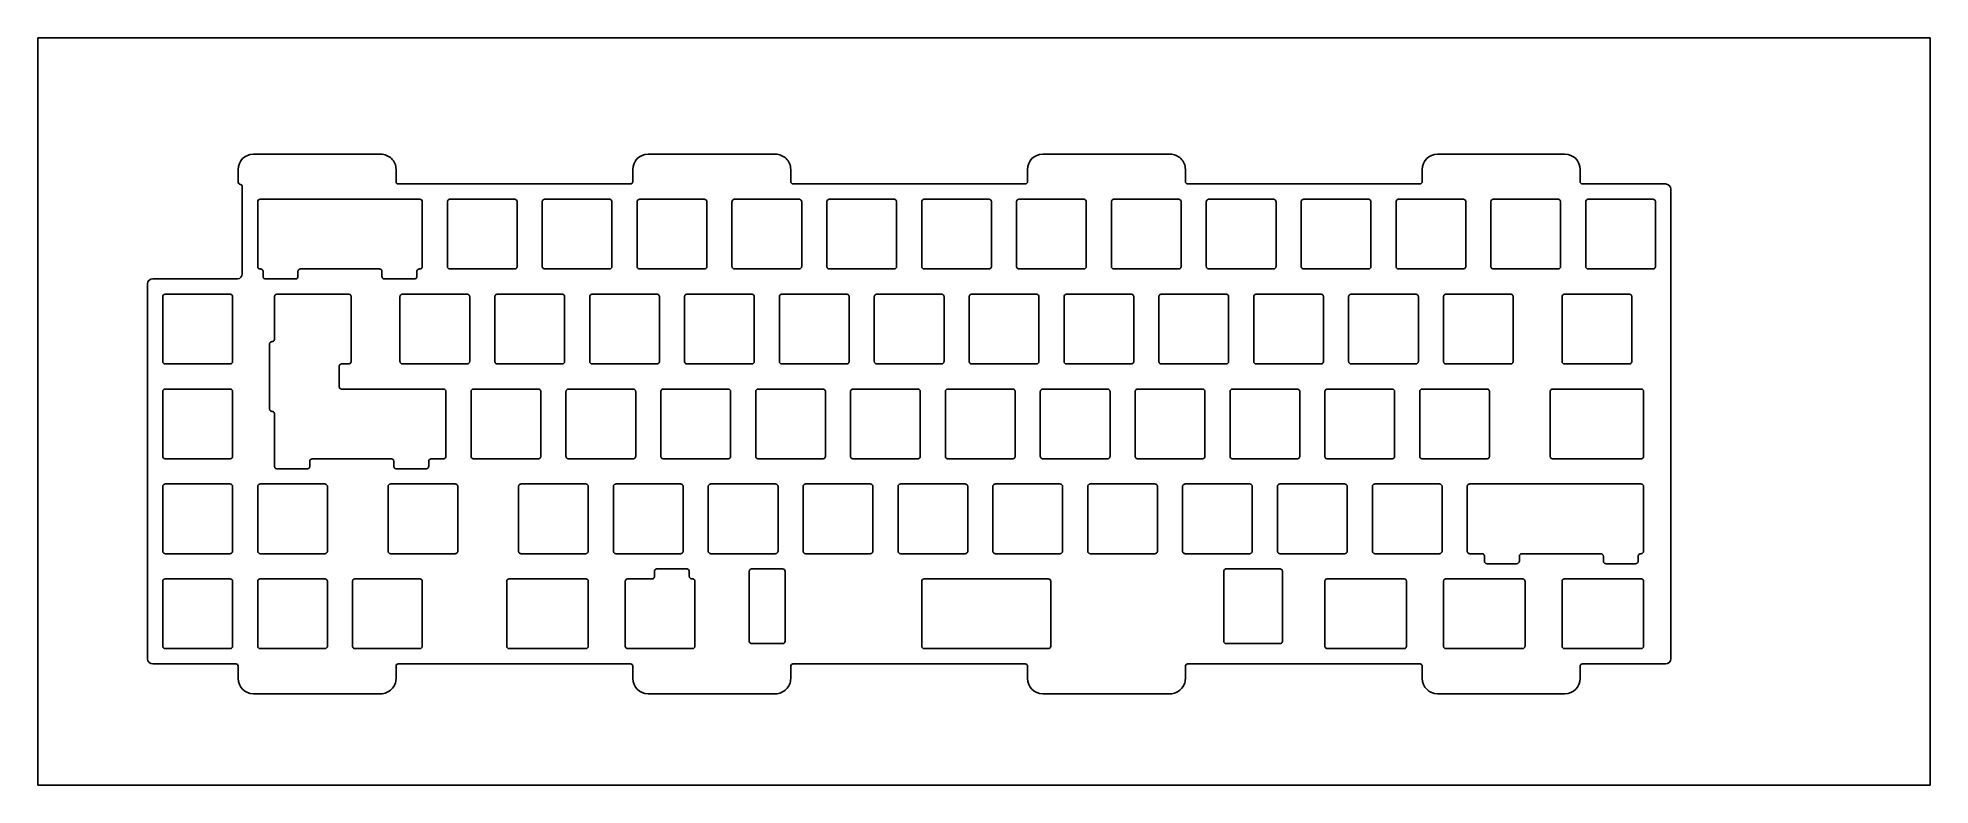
# Model space of a CAD drawing. Header units: millimetres. Extents: x 94 to 474, y -310 to -160.
import ezdxf

# ---------------------------------------------------------------- set-up
doc = ezdxf.new("R2010")
doc.units = ezdxf.units.MM
doc.linetypes.add('Continuous2', pattern=[0])
doc.layers.add('Unified-Daughterboard (9)', color=1, linetype='Continuous')

msp = doc.modelspace()

# ---------------------------------------------------------------- linework, layer by layer
at = {"color": 1, "linetype": 'Continuous2', "lineweight": -3, "true_color": 0xff0000}
for p, q in [((137.46, -183.52, 2066.26), (163.06, -183.52, 2066.26)), ((216.72, -183.52, 2066.26), (242.32, -183.52, 2066.26)), ((295.98, -183.52, 2066.26), (321.58, -183.52, 2066.26)), ((375.25, -183.52, 2066.26), (400.85, -183.52, 2066.26)), ((134.41, -189.04, 2066.26), (134.41, -186.57, 2066.26)), ((166.11, -186.57, 2066.26), (166.11, -189.04, 2066.26)), ((166.56, -189.49, 2066.26), (213.22, -189.49, 2066.26)), ((213.67, -189.04, 2066.26), (213.67, -186.57, 2066.26)), ((245.37, -186.57, 2066.26), (245.37, -189.04, 2066.26)), ((245.82, -189.49, 2066.26), (292.48, -189.49, 2066.26)), ((292.93, -189.04, 2066.26), (292.93, -186.57, 2066.26)), ((324.63, -186.57, 2066.26), (324.63, -189.04, 2066.26)), ((325.08, -189.49, 2066.26), (371.75, -189.49, 2066.26)), ((372.2, -189.04, 2066.26), (372.2, -186.57, 2066.26)), ((403.9, -186.57, 2066.26), (403.9, -189.04, 2066.26)), ((404.35, -189.49, 2066.26), (421.05, -189.49, 2066.26)), ((135.23, -207.56, 2066.26), (135.23, -190.02, 2066.26)), ((422.1, -190.54, 2066.26), (422.1, -284.79, 2066.26)), ((117.26, -208.51, 2066.26), (134.28, -208.51, 2066.26)), ((116.21, -284.79, 2066.26), (116.21, -209.56, 2066.26)), ((133.96, -285.84, 2066.26), (117.26, -285.84, 2066.26)), ((134.41, -288.77, 2066.26), (134.41, -286.29, 2066.26)), ((166.11, -286.29, 2066.26), (166.11, -288.77, 2066.26)), ((213.22, -285.84, 2066.26), (166.56, -285.84, 2066.26)), ((213.67, -288.77, 2066.26), (213.67, -286.29, 2066.26)), ((245.37, -286.29, 2066.26), (245.37, -288.77, 2066.26)), ((292.48, -285.84, 2066.26), (245.82, -285.84, 2066.26)), ((292.93, -288.77, 2066.26), (292.93, -286.29, 2066.26)), ((324.63, -286.29, 2066.26), (324.63, -288.77, 2066.26)), ((371.75, -285.84, 2066.26), (325.08, -285.84, 2066.26)), ((372.2, -288.77, 2066.26), (372.2, -286.29, 2066.26)), ((403.9, -286.29, 2066.26), (403.9, -288.77, 2066.26)), ((421.05, -285.84, 2066.26), (404.35, -285.84, 2066.26)), ((163.06, -291.82, 2066.26), (137.46, -291.82, 2066.26)), ((242.32, -291.82, 2066.26), (216.72, -291.82, 2066.26)), ((321.58, -291.82, 2066.26), (295.98, -291.82, 2066.26)), ((400.85, -291.82, 2066.26), (375.25, -291.82, 2066.26))]:
    msp.add_line(p, q, dxfattribs=at)
for centre, radius, start, end in [((137.46, -186.57, 2066.26), 3.05, 90, 180), ((163.06, -186.57, 2066.26), 3.05, 359.999, 90), ((216.72, -186.57, 2066.26), 3.05, 90, 180), ((242.32, -186.57, 2066.26), 3.05, 359.999, 90), ((295.98, -186.57, 2066.26), 3.05, 90, 180), ((321.58, -186.57, 2066.26), 3.05, 359.999, 90), ((375.25, -186.57, 2066.26), 3.05, 90, 180), ((400.85, -186.57, 2066.26), 3.05, 0, 90), ((134.96, -189.04, 2066.26), 0.55, 180, 259.3766), ((134.78, -190.02, 2066.26), 0.45, 0, 79.3766), ((166.56, -189.04, 2066.26), 0.45, 179.999, 270), ((213.22, -189.04, 2066.26), 0.45, 270, 0), ((245.82, -189.04, 2066.26), 0.45, 179.999, 270), ((292.48, -189.04, 2066.26), 0.45, 270, 0), ((325.08, -189.04, 2066.26), 0.45, 179.999, 270), ((371.75, -189.04, 2066.26), 0.45, 270, 360), ((404.35, -189.04, 2066.26), 0.45, 180, 270), ((421.05, -190.54, 2066.26), 1.05, 0, 90), ((117.26, -209.56, 2066.26), 1.05, 90, 180), ((134.28, -207.56, 2066.26), 0.95, 270, 360), ((117.26, -284.79, 2066.26), 1.05, 180, 270), ((421.05, -284.79, 2066.26), 1.05, 270, 360), ((133.96, -286.29, 2066.26), 0.45, 0, 90), ((137.46, -288.77, 2066.26), 3.05, 180, 270), ((163.06, -288.77, 2066.26), 3.05, 270, 0.001), ((166.56, -286.29, 2066.26), 0.45, 90, 180.001), ((213.22, -286.29, 2066.26), 0.45, 360, 90), ((216.72, -288.77, 2066.26), 3.05, 180, 270), ((242.32, -288.77, 2066.26), 3.05, 270, 0.001), ((245.82, -286.29, 2066.26), 0.45, 90, 180.001), ((292.48, -286.29, 2066.26), 0.45, 360, 90), ((295.98, -288.77, 2066.26), 3.05, 180, 270), ((321.58, -288.77, 2066.26), 3.05, 270, 0.001), ((325.08, -286.29, 2066.26), 0.45, 90, 180.001), ((371.75, -286.29, 2066.26), 0.45, 0, 90), ((375.25, -288.77, 2066.26), 3.05, 180, 270), ((400.85, -288.77, 2066.26), 3.05, 270, 0), ((404.35, -286.29, 2066.26), 0.45, 90, 180)]:
    msp.add_arc(centre, radius, start, end, dxfattribs=at)
at = {"layer": 'Unified-Daughterboard (9)', "color": 1, "linetype": 'Continuous2', "lineweight": -3, "true_color": 0xff0000}
for p, q in [((94.19, -160.17, 2066.26), (474.19, -160.17, 2066.26)), ((94.19, -310.17, 2066.26), (94.19, -160.17, 2066.26)), ((474.19, -160.17, 2066.26), (474.19, -310.17, 2066.26)), ((138.33, -193.06, 2066.26), (138.33, -206.06, 2066.26)), ((170.88, -192.56, 2066.26), (138.83, -192.56, 2066.26)), ((171.38, -206.06, 2066.26), (171.38, -193.06, 2066.26)), ((176.43, -206.06, 2066.26), (176.43, -193.06, 2066.26)), ((176.93, -192.56, 2066.26), (189.93, -192.56, 2066.26)), ((190.43, -193.06, 2066.26), (190.43, -206.06, 2066.26)), ((195.48, -206.06, 2066.26), (195.48, -193.06, 2066.26)), ((195.98, -192.56, 2066.26), (208.98, -192.56, 2066.26)), ((209.48, -193.06, 2066.26), (209.48, -206.06, 2066.26)), ((214.53, -206.06, 2066.26), (214.53, -193.06, 2066.26)), ((215.03, -192.56, 2066.26), (228.03, -192.56, 2066.26)), ((228.53, -193.06, 2066.26), (228.53, -206.06, 2066.26)), ((233.58, -206.06, 2066.26), (233.58, -193.06, 2066.26)), ((234.08, -192.56, 2066.26), (247.08, -192.56, 2066.26)), ((247.58, -193.06, 2066.26), (247.58, -206.06, 2066.26)), ((252.63, -206.06, 2066.26), (252.63, -193.06, 2066.26)), ((253.13, -192.56, 2066.26), (266.13, -192.56, 2066.26)), ((266.63, -193.06, 2066.26), (266.63, -206.06, 2066.26)), ((271.68, -206.06, 2066.26), (271.68, -193.06, 2066.26)), ((272.18, -192.56, 2066.26), (285.18, -192.56, 2066.26)), ((285.68, -193.06, 2066.26), (285.68, -206.06, 2066.26)), ((290.73, -206.06, 2066.26), (290.73, -193.06, 2066.26)), ((291.23, -192.56, 2066.26), (304.23, -192.56, 2066.26)), ((304.73, -193.06, 2066.26), (304.73, -206.06, 2066.26)), ((309.78, -206.06, 2066.26), (309.78, -193.06, 2066.26)), ((310.28, -192.56, 2066.26), (323.28, -192.56, 2066.26)), ((323.78, -193.06, 2066.26), (323.78, -206.06, 2066.26)), ((328.83, -206.06, 2066.26), (328.83, -193.06, 2066.26)), ((329.33, -192.56, 2066.26), (342.33, -192.56, 2066.26)), ((342.83, -193.06, 2066.26), (342.83, -206.06, 2066.26)), ((347.88, -206.06, 2066.26), (347.88, -193.06, 2066.26)), ((348.38, -192.56, 2066.26), (361.38, -192.56, 2066.26)), ((361.88, -193.06, 2066.26), (361.88, -206.06, 2066.26)), ((366.93, -206.06, 2066.26), (366.93, -193.06, 2066.26)), ((367.43, -192.56, 2066.26), (380.43, -192.56, 2066.26)), ((380.93, -193.06, 2066.26), (380.93, -206.06, 2066.26)), ((385.98, -206.06, 2066.26), (385.98, -193.06, 2066.26)), ((386.48, -192.56, 2066.26), (399.48, -192.56, 2066.26)), ((399.98, -193.06, 2066.26), (399.98, -206.06, 2066.26)), ((405.03, -206.06, 2066.26), (405.03, -193.06, 2066.26)), ((405.53, -192.56, 2066.26), (418.53, -192.56, 2066.26)), ((419.03, -193.06, 2066.26), (419.03, -206.06, 2066.26)), ((138.83, -206.56, 2066.26), (138.92, -206.56, 2066.26)), ((139.42, -207.06, 2066.26), (139.42, -208.06, 2066.26)), ((139.92, -208.56, 2066.26), (145.92, -208.56, 2066.26)), ((146.42, -208.06, 2066.26), (146.42, -207.06, 2066.26)), ((146.92, -206.56, 2066.26), (162.79, -206.56, 2066.26)), ((163.29, -207.06, 2066.26), (163.29, -208.06, 2066.26)), ((163.79, -208.56, 2066.26), (169.79, -208.56, 2066.26)), ((170.29, -208.06, 2066.26), (170.29, -207.06, 2066.26)), ((170.79, -206.56, 2066.26), (170.88, -206.56, 2066.26)), ((189.93, -206.56, 2066.26), (176.93, -206.56, 2066.26)), ((208.98, -206.56, 2066.26), (195.98, -206.56, 2066.26)), ((228.03, -206.56, 2066.26), (215.03, -206.56, 2066.26)), ((247.08, -206.56, 2066.26), (234.08, -206.56, 2066.26)), ((266.13, -206.56, 2066.26), (253.13, -206.56, 2066.26)), ((285.18, -206.56, 2066.26), (272.18, -206.56, 2066.26)), ((304.23, -206.56, 2066.26), (291.23, -206.56, 2066.26)), ((323.28, -206.56, 2066.26), (310.28, -206.56, 2066.26)), ((342.33, -206.56, 2066.26), (329.33, -206.56, 2066.26)), ((361.38, -206.56, 2066.26), (348.38, -206.56, 2066.26)), ((380.43, -206.56, 2066.26), (367.43, -206.56, 2066.26)), ((399.48, -206.56, 2066.26), (386.48, -206.56, 2066.26)), ((418.53, -206.56, 2066.26), (405.53, -206.56, 2066.26)), ((119.28, -225.11, 2066.26), (119.28, -212.11, 2066.26)), ((119.78, -211.61, 2066.26), (132.78, -211.61, 2066.26)), ((133.28, -212.11, 2066.26), (133.28, -225.11, 2066.26)), ((141.71, -220.64, 2066.26), (141.71, -212.11, 2066.26)), ((142.21, -211.61, 2066.26), (156.59, -211.61, 2066.26)), ((157.09, -212.11, 2066.26), (157.09, -225.11, 2066.26)), ((166.91, -225.11, 2066.26), (166.91, -212.11, 2066.26)), ((167.41, -211.61, 2066.26), (180.41, -211.61, 2066.26)), ((180.91, -212.11, 2066.26), (180.91, -225.11, 2066.26)), ((185.96, -225.11, 2066.26), (185.96, -212.11, 2066.26)), ((186.46, -211.61, 2066.26), (199.46, -211.61, 2066.26)), ((199.96, -212.11, 2066.26), (199.96, -225.11, 2066.26)), ((205.01, -225.11, 2066.26), (205.01, -212.11, 2066.26)), ((205.51, -211.61, 2066.26), (218.51, -211.61, 2066.26)), ((219.01, -212.11, 2066.26), (219.01, -225.11, 2066.26)), ((224.06, -225.11, 2066.26), (224.06, -212.11, 2066.26)), ((224.56, -211.61, 2066.26), (237.56, -211.61, 2066.26)), ((238.06, -212.11, 2066.26), (238.06, -225.11, 2066.26)), ((243.11, -225.11, 2066.26), (243.11, -212.11, 2066.26)), ((243.61, -211.61, 2066.26), (256.61, -211.61, 2066.26)), ((257.11, -212.11, 2066.26), (257.11, -225.11, 2066.26)), ((262.16, -225.11, 2066.26), (262.16, -212.11, 2066.26)), ((262.66, -211.61, 2066.26), (275.66, -211.61, 2066.26)), ((276.16, -212.11, 2066.26), (276.16, -225.11, 2066.26)), ((281.21, -225.11, 2066.26), (281.21, -212.11, 2066.26)), ((281.71, -211.61, 2066.26), (294.71, -211.61, 2066.26)), ((295.21, -212.11, 2066.26), (295.21, -225.11, 2066.26)), ((300.26, -225.11, 2066.26), (300.26, -212.11, 2066.26)), ((300.76, -211.61, 2066.26), (313.76, -211.61, 2066.26)), ((314.26, -212.11, 2066.26), (314.26, -225.11, 2066.26)), ((319.31, -225.11, 2066.26), (319.31, -212.11, 2066.26)), ((319.81, -211.61, 2066.26), (332.81, -211.61, 2066.26)), ((333.31, -212.11, 2066.26), (333.31, -225.11, 2066.26)), ((338.36, -225.11, 2066.26), (338.36, -212.11, 2066.26)), ((338.86, -211.61, 2066.26), (351.86, -211.61, 2066.26)), ((352.36, -212.11, 2066.26), (352.36, -225.11, 2066.26)), ((357.41, -225.11, 2066.26), (357.41, -212.11, 2066.26)), ((357.91, -211.61, 2066.26), (370.91, -211.61, 2066.26)), ((371.41, -212.11, 2066.26), (371.41, -225.11, 2066.26)), ((376.46, -225.11, 2066.26), (376.46, -212.11, 2066.26)), ((376.96, -211.61, 2066.26), (389.96, -211.61, 2066.26)), ((390.46, -212.11, 2066.26), (390.46, -225.11, 2066.26)), ((400.27, -225.11, 2066.26), (400.27, -212.11, 2066.26)), ((400.77, -211.61, 2066.26), (413.77, -211.61, 2066.26)), ((414.27, -212.11, 2066.26), (414.27, -225.11, 2066.26)), ((140.71, -234.64, 2066.26), (140.71, -221.64, 2066.26)), ((132.78, -225.61, 2066.26), (119.78, -225.61, 2066.26)), ((154.71, -226.11, 2066.26), (154.71, -230.16, 2066.26)), ((156.59, -225.61, 2066.26), (155.21, -225.61, 2066.26)), ((180.41, -225.61, 2066.26), (167.41, -225.61, 2066.26)), ((199.46, -225.61, 2066.26), (186.46, -225.61, 2066.26)), ((218.51, -225.61, 2066.26), (205.51, -225.61, 2066.26)), ((237.56, -225.61, 2066.26), (224.56, -225.61, 2066.26)), ((256.61, -225.61, 2066.26), (243.61, -225.61, 2066.26)), ((275.66, -225.61, 2066.26), (262.66, -225.61, 2066.26)), ((294.71, -225.61, 2066.26), (281.71, -225.61, 2066.26)), ((313.76, -225.61, 2066.26), (300.76, -225.61, 2066.26)), ((332.81, -225.61, 2066.26), (319.81, -225.61, 2066.26)), ((351.86, -225.61, 2066.26), (338.86, -225.61, 2066.26)), ((370.91, -225.61, 2066.26), (357.91, -225.61, 2066.26)), ((389.96, -225.61, 2066.26), (376.96, -225.61, 2066.26)), ((413.77, -225.61, 2066.26), (400.77, -225.61, 2066.26)), ((119.28, -244.16, 2066.26), (119.28, -231.16, 2066.26)), ((119.78, -230.66, 2066.26), (132.78, -230.66, 2066.26)), ((133.28, -231.16, 2066.26), (133.28, -244.16, 2066.26)), ((155.21, -230.66, 2066.26), (175.64, -230.66, 2066.26)), ((176.14, -231.16, 2066.26), (176.14, -244.16, 2066.26)), ((181.19, -244.16, 2066.26), (181.19, -231.16, 2066.26)), ((181.69, -230.66, 2066.26), (194.69, -230.66, 2066.26)), ((195.19, -231.16, 2066.26), (195.19, -244.16, 2066.26)), ((200.24, -244.16, 2066.26), (200.24, -231.16, 2066.26)), ((200.74, -230.66, 2066.26), (213.74, -230.66, 2066.26)), ((214.24, -231.16, 2066.26), (214.24, -244.16, 2066.26)), ((219.29, -244.16, 2066.26), (219.29, -231.16, 2066.26)), ((219.79, -230.66, 2066.26), (232.79, -230.66, 2066.26)), ((233.29, -231.16, 2066.26), (233.29, -244.16, 2066.26)), ((238.34, -244.16, 2066.26), (238.34, -231.16, 2066.26)), ((238.84, -230.66, 2066.26), (251.84, -230.66, 2066.26)), ((252.34, -231.16, 2066.26), (252.34, -244.16, 2066.26)), ((257.39, -244.16, 2066.26), (257.39, -231.16, 2066.26)), ((257.89, -230.66, 2066.26), (270.89, -230.66, 2066.26)), ((271.39, -231.16, 2066.26), (271.39, -244.16, 2066.26)), ((276.44, -244.16, 2066.26), (276.44, -231.16, 2066.26)), ((276.94, -230.66, 2066.26), (289.94, -230.66, 2066.26)), ((290.44, -231.16, 2066.26), (290.44, -244.16, 2066.26)), ((295.49, -244.16, 2066.26), (295.49, -231.16, 2066.26)), ((295.99, -230.66, 2066.26), (308.99, -230.66, 2066.26)), ((309.49, -231.16, 2066.26), (309.49, -244.16, 2066.26)), ((314.54, -244.16, 2066.26), (314.54, -231.16, 2066.26)), ((315.04, -230.66, 2066.26), (328.04, -230.66, 2066.26)), ((328.54, -231.16, 2066.26), (328.54, -244.16, 2066.26)), ((333.59, -244.16, 2066.26), (333.59, -231.16, 2066.26)), ((334.09, -230.66, 2066.26), (347.09, -230.66, 2066.26)), ((347.59, -231.16, 2066.26), (347.59, -244.16, 2066.26)), ((352.64, -244.16, 2066.26), (352.64, -231.16, 2066.26)), ((353.14, -230.66, 2066.26), (366.14, -230.66, 2066.26)), ((366.64, -231.16, 2066.26), (366.64, -244.16, 2066.26)), ((371.69, -244.16, 2066.26), (371.69, -231.16, 2066.26)), ((372.19, -230.66, 2066.26), (385.19, -230.66, 2066.26)), ((385.69, -231.16, 2066.26), (385.69, -244.16, 2066.26)), ((397.89, -244.16, 2066.26), (397.89, -231.16, 2066.26)), ((398.39, -230.66, 2066.26), (416.15, -230.66, 2066.26)), ((416.65, -231.16, 2066.26), (416.65, -244.16, 2066.26)), ((141.71, -246.16, 2066.26), (141.71, -235.64, 2066.26)), ((132.78, -244.66, 2066.26), (119.78, -244.66, 2066.26)), ((148.3, -246.66, 2066.26), (142.21, -246.66, 2066.26)), ((148.8, -245.16, 2066.26), (148.8, -246.16, 2066.26)), ((165.17, -244.66, 2066.26), (149.3, -244.66, 2066.26)), ((165.67, -246.16, 2066.26), (165.67, -245.16, 2066.26)), ((172.17, -246.66, 2066.26), (166.17, -246.66, 2066.26)), ((172.67, -245.16, 2066.26), (172.67, -246.16, 2066.26)), ((175.64, -244.66, 2066.26), (173.17, -244.66, 2066.26)), ((194.69, -244.66, 2066.26), (181.69, -244.66, 2066.26)), ((213.74, -244.66, 2066.26), (200.74, -244.66, 2066.26)), ((232.79, -244.66, 2066.26), (219.79, -244.66, 2066.26)), ((251.84, -244.66, 2066.26), (238.84, -244.66, 2066.26)), ((270.89, -244.66, 2066.26), (257.89, -244.66, 2066.26)), ((289.94, -244.66, 2066.26), (276.94, -244.66, 2066.26)), ((308.99, -244.66, 2066.26), (295.99, -244.66, 2066.26)), ((328.04, -244.66, 2066.26), (315.04, -244.66, 2066.26)), ((347.09, -244.66, 2066.26), (334.09, -244.66, 2066.26)), ((366.14, -244.66, 2066.26), (353.14, -244.66, 2066.26)), ((385.19, -244.66, 2066.26), (372.19, -244.66, 2066.26)), ((416.15, -244.66, 2066.26), (398.39, -244.66, 2066.26)), ((119.28, -263.21, 2066.26), (119.28, -250.21, 2066.26)), ((119.78, -249.71, 2066.26), (132.78, -249.71, 2066.26)), ((133.28, -250.21, 2066.26), (133.28, -263.21, 2066.26)), ((138.33, -263.21, 2066.26), (138.33, -250.21, 2066.26)), ((138.83, -249.71, 2066.26), (151.83, -249.71, 2066.26)), ((152.33, -250.21, 2066.26), (152.33, -263.21, 2066.26)), ((164.52, -263.21, 2066.26), (164.52, -250.21, 2066.26)), ((165.02, -249.71, 2066.26), (178.02, -249.71, 2066.26)), ((178.52, -250.21, 2066.26), (178.52, -263.21, 2066.26)), ((190.72, -263.21, 2066.26), (190.72, -250.21, 2066.26)), ((191.22, -249.71, 2066.26), (204.22, -249.71, 2066.26)), ((204.72, -250.21, 2066.26), (204.72, -263.21, 2066.26)), ((209.77, -263.21, 2066.26), (209.77, -250.21, 2066.26)), ((210.27, -249.71, 2066.26), (223.27, -249.71, 2066.26)), ((223.77, -250.21, 2066.26), (223.77, -263.21, 2066.26)), ((228.82, -263.21, 2066.26), (228.82, -250.21, 2066.26)), ((229.32, -249.71, 2066.26), (242.32, -249.71, 2066.26)), ((242.82, -250.21, 2066.26), (242.82, -263.21, 2066.26)), ((247.87, -263.21, 2066.26), (247.87, -250.21, 2066.26)), ((248.37, -249.71, 2066.26), (261.37, -249.71, 2066.26)), ((261.87, -250.21, 2066.26), (261.87, -263.21, 2066.26)), ((266.92, -263.21, 2066.26), (266.92, -250.21, 2066.26)), ((267.42, -249.71, 2066.26), (280.42, -249.71, 2066.26)), ((280.92, -250.21, 2066.26), (280.92, -263.21, 2066.26)), ((285.97, -263.21, 2066.26), (285.97, -250.21, 2066.26)), ((286.47, -249.71, 2066.26), (299.47, -249.71, 2066.26)), ((299.97, -250.21, 2066.26), (299.97, -263.21, 2066.26)), ((305.02, -263.21, 2066.26), (305.02, -250.21, 2066.26)), ((305.52, -249.71, 2066.26), (318.52, -249.71, 2066.26)), ((319.02, -250.21, 2066.26), (319.02, -263.21, 2066.26)), ((324.07, -263.21, 2066.26), (324.07, -250.21, 2066.26)), ((324.57, -249.71, 2066.26), (337.57, -249.71, 2066.26)), ((338.07, -250.21, 2066.26), (338.07, -263.21, 2066.26)), ((343.12, -263.21, 2066.26), (343.12, -250.21, 2066.26)), ((343.62, -249.71, 2066.26), (356.62, -249.71, 2066.26)), ((357.12, -250.21, 2066.26), (357.12, -263.21, 2066.26)), ((362.17, -263.21, 2066.26), (362.17, -250.21, 2066.26)), ((362.67, -249.71, 2066.26), (375.67, -249.71, 2066.26)), ((376.17, -250.21, 2066.26), (376.17, -263.21, 2066.26)), ((381.22, -263.21, 2066.26), (381.22, -250.21, 2066.26)), ((381.72, -249.71, 2066.26), (416.15, -249.71, 2066.26)), ((416.65, -250.21, 2066.26), (416.65, -263.21, 2066.26)), ((132.78, -263.71, 2066.26), (119.78, -263.71, 2066.26)), ((151.83, -263.71, 2066.26), (138.83, -263.71, 2066.26)), ((178.02, -263.71, 2066.26), (165.02, -263.71, 2066.26)), ((204.22, -263.71, 2066.26), (191.22, -263.71, 2066.26)), ((223.27, -263.71, 2066.26), (210.27, -263.71, 2066.26)), ((242.32, -263.71, 2066.26), (229.32, -263.71, 2066.26)), ((261.37, -263.71, 2066.26), (248.37, -263.71, 2066.26)), ((280.42, -263.71, 2066.26), (267.42, -263.71, 2066.26)), ((299.47, -263.71, 2066.26), (286.47, -263.71, 2066.26)), ((318.52, -263.71, 2066.26), (305.52, -263.71, 2066.26)), ((337.57, -263.71, 2066.26), (324.57, -263.71, 2066.26)), ((356.62, -263.71, 2066.26), (343.62, -263.71, 2066.26)), ((375.67, -263.71, 2066.26), (362.67, -263.71, 2066.26)), ((384.19, -263.71, 2066.26), (381.72, -263.71, 2066.26)), ((384.69, -265.21, 2066.26), (384.69, -264.21, 2066.26)), ((391.19, -265.71, 2066.26), (385.19, -265.71, 2066.26)), ((391.69, -264.21, 2066.26), (391.69, -265.21, 2066.26)), ((408.06, -263.71, 2066.26), (392.19, -263.71, 2066.26)), ((408.56, -265.21, 2066.26), (408.56, -264.21, 2066.26)), ((415.06, -265.71, 2066.26), (409.06, -265.71, 2066.26)), ((415.56, -264.21, 2066.26), (415.56, -265.21, 2066.26)), ((416.15, -263.71, 2066.26), (416.06, -263.71, 2066.26)), ((119.28, -282.26, 2066.26), (119.28, -269.26, 2066.26)), ((119.78, -268.76, 2066.26), (132.78, -268.76, 2066.26)), ((133.28, -269.26, 2066.26), (133.28, -282.26, 2066.26)), ((138.33, -282.26, 2066.26), (138.33, -269.26, 2066.26)), ((138.83, -268.76, 2066.26), (151.83, -268.76, 2066.26)), ((152.33, -269.26, 2066.26), (152.33, -282.26, 2066.26)), ((157.38, -282.26, 2066.26), (157.38, -269.26, 2066.26)), ((157.88, -268.76, 2066.26), (170.88, -268.76, 2066.26)), ((171.38, -269.26, 2066.26), (171.38, -282.26, 2066.26)), ((188.34, -282.26, 2066.26), (188.34, -269.26, 2066.26)), ((188.84, -268.76, 2066.26), (204.22, -268.76, 2066.26)), ((204.72, -269.26, 2066.26), (204.72, -282.26, 2066.26)), ((212.15, -282.26, 2066.26), (212.15, -269.26, 2066.26)), ((212.65, -268.76, 2066.26), (217.51, -268.76, 2066.26)), ((218.01, -268.26, 2066.26), (218.01, -267.26, 2066.26)), ((218.51, -266.76, 2066.26), (224.51, -266.76, 2066.26)), ((225.01, -267.26, 2066.26), (225.01, -268.26, 2066.26)), ((225.51, -268.76, 2066.26), (225.65, -268.76, 2066.26)), ((226.15, -269.26, 2066.26), (226.15, -282.26, 2066.26)), ((237.05, -281.26, 2066.26), (237.05, -267.26, 2066.26)), ((237.55, -266.76, 2066.26), (243.74, -266.76, 2066.26)), ((244.24, -267.26, 2066.26), (244.24, -281.26, 2066.26)), ((271.68, -282.26, 2066.26), (271.68, -269.26, 2066.26)), ((297.09, -268.76, 2066.26), (272.18, -268.76, 2066.26)), ((297.59, -269.26, 2066.26), (297.59, -282.26, 2066.26)), ((332.33, -281.26, 2066.26), (332.33, -267.26, 2066.26)), ((332.83, -266.76, 2066.26), (343.62, -266.76, 2066.26)), ((344.12, -267.26, 2066.26), (344.13, -281.26, 2066.26)), ((352.64, -282.26, 2066.26), (352.64, -269.26, 2066.26)), ((353.14, -268.76, 2066.26), (368.52, -268.76, 2066.26)), ((369.02, -269.26, 2066.26), (369.02, -282.26, 2066.26)), ((376.46, -282.26, 2066.26), (376.46, -269.26, 2066.26)), ((376.96, -268.76, 2066.26), (392.34, -268.76, 2066.26)), ((392.84, -269.26, 2066.26), (392.84, -282.26, 2066.26)), ((400.27, -282.26, 2066.26), (400.27, -269.26, 2066.26)), ((400.77, -268.76, 2066.26), (416.15, -268.76, 2066.26)), ((416.65, -269.26, 2066.26), (416.65, -282.26, 2066.26)), ((132.78, -282.76, 2066.26), (119.78, -282.76, 2066.26)), ((151.83, -282.76, 2066.26), (138.83, -282.76, 2066.26)), ((170.88, -282.76, 2066.26), (157.88, -282.76, 2066.26)), ((204.22, -282.76, 2066.26), (188.84, -282.76, 2066.26)), ((225.65, -282.76, 2066.26), (212.65, -282.76, 2066.26)), ((243.74, -281.76, 2066.26), (237.55, -281.76, 2066.26)), ((297.09, -282.76, 2066.26), (272.18, -282.76, 2066.26)), ((343.62, -281.76, 2066.26), (332.83, -281.76, 2066.26)), ((368.52, -282.76, 2066.26), (353.14, -282.76, 2066.26)), ((392.34, -282.76, 2066.26), (376.96, -282.76, 2066.26)), ((416.15, -282.76, 2066.26), (400.77, -282.76, 2066.26)), ((474.19, -310.17, 2066.26), (94.19, -310.17, 2066.26))]:
    msp.add_line(p, q, dxfattribs=at)
for centre, start, end in [((138.83, -193.06, 2066.26), 90, 180), ((170.88, -193.06, 2066.26), 0, 90), ((243.74, -267.26, 2066.26), 360, 90), ((272.18, -269.26, 2066.26), 90, 180), ((297.09, -269.26, 2066.26), 360, 90), ((243.74, -281.26, 2066.26), 270, 0), ((272.18, -282.26, 2066.26), 180, 270), ((297.09, -282.26, 2066.26), 270, 0), ((332.83, -281.26, 2066.26), 180, 270)]:
    msp.add_arc(centre, 0.5, start, end, dxfattribs=at)
for points, degree, knots in [([(176.43, -193.06, 2066.26), (176.43, -193, 2066.26), (176.44, -192.93, 2066.26), (176.49, -192.81, 2066.26), (176.53, -192.76, 2066.26), (176.62, -192.66, 2066.26), (176.68, -192.63, 2066.26), (176.8, -192.58, 2066.26), (176.87, -192.56, 2066.26), (176.93, -192.56, 2066.26)], 3, [0, 0, 0, 0, 0.25, 0.25, 0.5, 0.5, 0.75, 0.75, 1, 1, 1, 1]), ([(189.93, -192.56, 2066.26), (190, -192.56, 2066.26), (190.06, -192.58, 2066.26), (190.18, -192.63, 2066.26), (190.24, -192.66, 2066.26), (190.33, -192.76, 2066.26), (190.37, -192.81, 2066.26), (190.42, -192.93, 2066.26), (190.43, -193, 2066.26), (190.43, -193.06, 2066.26)], 3, [0, 0, 0, 0, 0.25, 0.25, 0.5, 0.5, 0.75, 0.75, 1, 1, 1, 1]), ([(195.48, -193.06, 2066.26), (195.48, -193, 2066.26), (195.49, -192.93, 2066.26), (195.54, -192.81, 2066.26), (195.58, -192.76, 2066.26), (195.67, -192.66, 2066.26), (195.73, -192.63, 2066.26), (195.85, -192.58, 2066.26), (195.92, -192.56, 2066.26), (195.98, -192.56, 2066.26)], 3, [0, 0, 0, 0, 0.25, 0.25, 0.5, 0.5, 0.75, 0.75, 1, 1, 1, 1]), ([(208.98, -192.56, 2066.26), (209.05, -192.56, 2066.26), (209.11, -192.58, 2066.26), (209.23, -192.63, 2066.26), (209.29, -192.66, 2066.26), (209.38, -192.76, 2066.26), (209.42, -192.81, 2066.26), (209.47, -192.93, 2066.26), (209.48, -193, 2066.26), (209.48, -193.06, 2066.26)], 3, [0, 0, 0, 0, 0.25, 0.25, 0.5, 0.5, 0.75, 0.75, 1, 1, 1, 1]), ([(214.53, -193.06, 2066.26), (214.53, -193, 2066.26), (214.54, -192.93, 2066.26), (214.59, -192.81, 2066.26), (214.63, -192.76, 2066.26), (214.72, -192.66, 2066.26), (214.78, -192.63, 2066.26), (214.9, -192.58, 2066.26), (214.97, -192.56, 2066.26), (215.03, -192.56, 2066.26)], 3, [0, 0, 0, 0, 0.25, 0.25, 0.5, 0.5, 0.75, 0.75, 1, 1, 1, 1]), ([(228.03, -192.56, 2066.26), (228.1, -192.56, 2066.26), (228.16, -192.58, 2066.26), (228.28, -192.63, 2066.26), (228.34, -192.66, 2066.26), (228.43, -192.76, 2066.26), (228.47, -192.81, 2066.26), (228.52, -192.93, 2066.26), (228.53, -193, 2066.26), (228.53, -193.06, 2066.26)], 3, [0, 0, 0, 0, 0.25, 0.25, 0.5, 0.5, 0.75, 0.75, 1, 1, 1, 1]), ([(233.58, -193.06, 2066.26), (233.58, -193, 2066.26), (233.59, -192.93, 2066.26), (233.64, -192.81, 2066.26), (233.68, -192.76, 2066.26), (233.77, -192.66, 2066.26), (233.83, -192.63, 2066.26), (233.95, -192.58, 2066.26), (234.02, -192.56, 2066.26), (234.08, -192.56, 2066.26)], 3, [0, 0, 0, 0, 0.25, 0.25, 0.5, 0.5, 0.75, 0.75, 1, 1, 1, 1]), ([(247.08, -192.56, 2066.26), (247.15, -192.56, 2066.26), (247.21, -192.58, 2066.26), (247.33, -192.63, 2066.26), (247.39, -192.66, 2066.26), (247.48, -192.76, 2066.26), (247.52, -192.81, 2066.26), (247.57, -192.93, 2066.26), (247.58, -193, 2066.26), (247.58, -193.06, 2066.26)], 3, [0, 0, 0, 0, 0.25, 0.25, 0.5, 0.5, 0.75, 0.75, 1, 1, 1, 1]), ([(252.63, -193.06, 2066.26), (252.63, -193, 2066.26), (252.64, -192.93, 2066.26), (252.69, -192.81, 2066.26), (252.73, -192.76, 2066.26), (252.82, -192.66, 2066.26), (252.88, -192.63, 2066.26), (253, -192.58, 2066.26), (253.07, -192.56, 2066.26), (253.13, -192.56, 2066.26)], 3, [0, 0, 0, 0, 0.25, 0.25, 0.5, 0.5, 0.75, 0.75, 1, 1, 1, 1]), ([(266.13, -192.56, 2066.26), (266.2, -192.56, 2066.26), (266.26, -192.58, 2066.26), (266.38, -192.63, 2066.26), (266.44, -192.66, 2066.26), (266.53, -192.76, 2066.26), (266.57, -192.81, 2066.26), (266.62, -192.93, 2066.26), (266.63, -193, 2066.26), (266.63, -193.06, 2066.26)], 3, [0, 0, 0, 0, 0.25, 0.25, 0.5, 0.5, 0.75, 0.75, 1, 1, 1, 1]), ([(271.68, -193.06, 2066.26), (271.68, -193, 2066.26), (271.69, -192.93, 2066.26), (271.74, -192.81, 2066.26), (271.78, -192.76, 2066.26), (271.87, -192.66, 2066.26), (271.93, -192.63, 2066.26), (272.05, -192.58, 2066.26), (272.12, -192.56, 2066.26), (272.18, -192.56, 2066.26)], 3, [0, 0, 0, 0, 0.25, 0.25, 0.5, 0.5, 0.75, 0.75, 1, 1, 1, 1]), ([(285.18, -192.56, 2066.26), (285.25, -192.56, 2066.26), (285.31, -192.58, 2066.26), (285.43, -192.63, 2066.26), (285.49, -192.66, 2066.26), (285.58, -192.76, 2066.26), (285.62, -192.81, 2066.26), (285.67, -192.93, 2066.26), (285.68, -193, 2066.26), (285.68, -193.06, 2066.26)], 3, [0, 0, 0, 0, 0.25, 0.25, 0.5, 0.5, 0.75, 0.75, 1, 1, 1, 1]), ([(290.73, -193.06, 2066.26), (290.73, -193, 2066.26), (290.74, -192.93, 2066.26), (290.79, -192.81, 2066.26), (290.83, -192.76, 2066.26), (290.92, -192.66, 2066.26), (290.98, -192.63, 2066.26), (291.1, -192.58, 2066.26), (291.17, -192.56, 2066.26), (291.23, -192.56, 2066.26)], 3, [0, 0, 0, 0, 0.25, 0.25, 0.5, 0.5, 0.75, 0.75, 1, 1, 1, 1]), ([(304.23, -192.56, 2066.26), (304.3, -192.56, 2066.26), (304.36, -192.58, 2066.26), (304.48, -192.63, 2066.26), (304.54, -192.66, 2066.26), (304.63, -192.76, 2066.26), (304.67, -192.81, 2066.26), (304.72, -192.93, 2066.26), (304.73, -193, 2066.26), (304.73, -193.06, 2066.26)], 3, [0, 0, 0, 0, 0.25, 0.25, 0.5, 0.5, 0.75, 0.75, 1, 1, 1, 1]), ([(309.78, -193.06, 2066.26), (309.78, -193, 2066.26), (309.79, -192.93, 2066.26), (309.84, -192.81, 2066.26), (309.88, -192.76, 2066.26), (309.97, -192.66, 2066.26), (310.03, -192.63, 2066.26), (310.15, -192.58, 2066.26), (310.22, -192.56, 2066.26), (310.28, -192.56, 2066.26)], 3, [0, 0, 0, 0, 0.25, 0.25, 0.5, 0.5, 0.75, 0.75, 1, 1, 1, 1]), ([(323.28, -192.56, 2066.26), (323.35, -192.56, 2066.26), (323.41, -192.58, 2066.26), (323.53, -192.63, 2066.26), (323.59, -192.66, 2066.26), (323.68, -192.76, 2066.26), (323.72, -192.81, 2066.26), (323.77, -192.93, 2066.26), (323.78, -193, 2066.26), (323.78, -193.06, 2066.26)], 3, [0, 0, 0, 0, 0.25, 0.25, 0.5, 0.5, 0.75, 0.75, 1, 1, 1, 1]), ([(328.83, -193.06, 2066.26), (328.83, -193, 2066.26), (328.84, -192.93, 2066.26), (328.89, -192.81, 2066.26), (328.93, -192.76, 2066.26), (329.02, -192.66, 2066.26), (329.08, -192.63, 2066.26), (329.2, -192.58, 2066.26), (329.27, -192.56, 2066.26), (329.33, -192.56, 2066.26)], 3, [0, 0, 0, 0, 0.25, 0.25, 0.5, 0.5, 0.75, 0.75, 1, 1, 1, 1]), ([(342.33, -192.56, 2066.26), (342.4, -192.56, 2066.26), (342.46, -192.58, 2066.26), (342.58, -192.63, 2066.26), (342.64, -192.66, 2066.26), (342.73, -192.76, 2066.26), (342.77, -192.81, 2066.26), (342.82, -192.93, 2066.26), (342.83, -193, 2066.26), (342.83, -193.06, 2066.26)], 3, [0, 0, 0, 0, 0.25, 0.25, 0.5, 0.5, 0.75, 0.75, 1, 1, 1, 1]), ([(347.88, -193.06, 2066.26), (347.88, -193, 2066.26), (347.89, -192.93, 2066.26), (347.94, -192.81, 2066.26), (347.98, -192.76, 2066.26), (348.07, -192.66, 2066.26), (348.13, -192.63, 2066.26), (348.25, -192.58, 2066.26), (348.32, -192.56, 2066.26), (348.38, -192.56, 2066.26)], 3, [0, 0, 0, 0, 0.25, 0.25, 0.5, 0.5, 0.75, 0.75, 1, 1, 1, 1]), ([(361.38, -192.56, 2066.26), (361.45, -192.56, 2066.26), (361.51, -192.58, 2066.26), (361.63, -192.63, 2066.26), (361.69, -192.66, 2066.26), (361.78, -192.76, 2066.26), (361.82, -192.81, 2066.26), (361.87, -192.93, 2066.26), (361.88, -193, 2066.26), (361.88, -193.06, 2066.26)], 3, [0, 0, 0, 0, 0.25, 0.25, 0.5, 0.5, 0.75, 0.75, 1, 1, 1, 1]), ([(366.93, -193.06, 2066.26), (366.93, -193, 2066.26), (366.94, -192.93, 2066.26), (366.99, -192.81, 2066.26), (367.03, -192.76, 2066.26), (367.12, -192.66, 2066.26), (367.18, -192.63, 2066.26), (367.3, -192.58, 2066.26), (367.37, -192.56, 2066.26), (367.43, -192.56, 2066.26)], 3, [0, 0, 0, 0, 0.25, 0.25, 0.5, 0.5, 0.75, 0.75, 1, 1, 1, 1]), ([(380.43, -192.56, 2066.26), (380.5, -192.56, 2066.26), (380.56, -192.58, 2066.26), (380.68, -192.63, 2066.26), (380.74, -192.66, 2066.26), (380.83, -192.76, 2066.26), (380.87, -192.81, 2066.26), (380.92, -192.93, 2066.26), (380.93, -193, 2066.26), (380.93, -193.06, 2066.26)], 3, [0, 0, 0, 0, 0.25, 0.25, 0.5, 0.5, 0.75, 0.75, 1, 1, 1, 1]), ([(385.98, -193.06, 2066.26), (385.98, -193, 2066.26), (385.99, -192.93, 2066.26), (386.04, -192.81, 2066.26), (386.08, -192.76, 2066.26), (386.17, -192.66, 2066.26), (386.23, -192.63, 2066.26), (386.35, -192.58, 2066.26), (386.42, -192.56, 2066.26), (386.48, -192.56, 2066.26)], 3, [0, 0, 0, 0, 0.25, 0.25, 0.5, 0.5, 0.75, 0.75, 1, 1, 1, 1]), ([(399.48, -192.56, 2066.26), (399.55, -192.56, 2066.26), (399.61, -192.58, 2066.26), (399.73, -192.63, 2066.26), (399.79, -192.66, 2066.26), (399.88, -192.76, 2066.26), (399.92, -192.81, 2066.26), (399.97, -192.93, 2066.26), (399.98, -193, 2066.26), (399.98, -193.06, 2066.26)], 3, [0, 0, 0, 0, 0.25, 0.25, 0.5, 0.5, 0.75, 0.75, 1, 1, 1, 1]), ([(405.03, -193.06, 2066.26), (405.03, -193, 2066.26), (405.04, -192.93, 2066.26), (405.09, -192.81, 2066.26), (405.13, -192.76, 2066.26), (405.22, -192.66, 2066.26), (405.28, -192.63, 2066.26), (405.4, -192.58, 2066.26), (405.47, -192.56, 2066.26), (405.53, -192.56, 2066.26)], 3, [0, 0, 0, 0, 0.25, 0.25, 0.5, 0.5, 0.75, 0.75, 1, 1, 1, 1]), ([(418.53, -192.56, 2066.26), (418.6, -192.56, 2066.26), (418.66, -192.58, 2066.26), (418.78, -192.63, 2066.26), (418.84, -192.66, 2066.26), (418.93, -192.76, 2066.26), (418.97, -192.81, 2066.26), (419.02, -192.93, 2066.26), (419.03, -193, 2066.26), (419.03, -193.06, 2066.26)], 3, [0, 0, 0, 0, 0.25, 0.25, 0.5, 0.5, 0.75, 0.75, 1, 1, 1, 1]), ([(138.33, -206.06, 2066.26), (138.33, -206.16, 2066.26), (138.37, -206.26, 2066.26), (138.41, -206.35, 2066.26), (138.48, -206.42, 2066.26), (138.55, -206.49, 2066.26), (138.64, -206.53, 2066.26), (138.73, -206.56, 2066.26), (138.83, -206.56, 2066.26)], 2, [0, 0, 0, 0.25, 0.25, 0.5, 0.5, 0.75, 0.75, 1, 1, 1]), ([(138.92, -206.56, 2066.26), (139.02, -206.56, 2066.26), (139.11, -206.6, 2066.26), (139.2, -206.64, 2066.26), (139.27, -206.71, 2066.26), (139.34, -206.78, 2066.26), (139.38, -206.87, 2066.26), (139.42, -206.96, 2066.26), (139.42, -207.06, 2066.26)], 2, [0, 0, 0, 0.25, 0.25, 0.5, 0.5, 0.75, 0.75, 1, 1, 1]), ([(139.42, -208.06, 2066.26), (139.42, -208.16, 2066.26), (139.46, -208.26, 2066.26), (139.49, -208.35, 2066.26), (139.56, -208.42, 2066.26), (139.63, -208.49, 2066.26), (139.73, -208.53, 2066.26), (139.82, -208.56, 2066.26), (139.92, -208.56, 2066.26)], 2, [0, 0, 0, 0.25, 0.25, 0.5, 0.5, 0.75, 0.75, 1, 1, 1]), ([(145.92, -208.56, 2066.26), (146.02, -208.56, 2066.26), (146.11, -208.53, 2066.26), (146.2, -208.49, 2066.26), (146.27, -208.42, 2066.26), (146.34, -208.35, 2066.26), (146.38, -208.26, 2066.26), (146.42, -208.16, 2066.26), (146.42, -208.06, 2066.26)], 2, [0, 0, 0, 0.25, 0.25, 0.5, 0.5, 0.75, 0.75, 1, 1, 1]), ([(146.42, -207.06, 2066.26), (146.42, -206.96, 2066.26), (146.46, -206.87, 2066.26), (146.49, -206.78, 2066.26), (146.56, -206.71, 2066.26), (146.63, -206.64, 2066.26), (146.73, -206.6, 2066.26), (146.82, -206.56, 2066.26), (146.92, -206.56, 2066.26)], 2, [0, 0, 0, 0.25, 0.25, 0.5, 0.5, 0.75, 0.75, 1, 1, 1]), ([(162.79, -206.56, 2066.26), (162.89, -206.56, 2066.26), (162.98, -206.6, 2066.26), (163.08, -206.64, 2066.26), (163.15, -206.71, 2066.26), (163.22, -206.78, 2066.26), (163.26, -206.87, 2066.26), (163.29, -206.96, 2066.26), (163.29, -207.06, 2066.26)], 2, [0, 0, 0, 0.25, 0.25, 0.5, 0.5, 0.75, 0.75, 1, 1, 1]), ([(163.29, -208.06, 2066.26), (163.29, -208.16, 2066.26), (163.33, -208.26, 2066.26), (163.37, -208.35, 2066.26), (163.44, -208.42, 2066.26), (163.51, -208.49, 2066.26), (163.6, -208.53, 2066.26), (163.69, -208.56, 2066.26), (163.79, -208.56, 2066.26)], 2, [0, 0, 0, 0.25, 0.25, 0.5, 0.5, 0.75, 0.75, 1, 1, 1]), ([(169.79, -208.56, 2066.26), (169.89, -208.56, 2066.26), (169.98, -208.53, 2066.26), (170.08, -208.49, 2066.26), (170.15, -208.42, 2066.26), (170.22, -208.35, 2066.26), (170.26, -208.26, 2066.26), (170.29, -208.16, 2066.26), (170.29, -208.06, 2066.26)], 2, [0, 0, 0, 0.25, 0.25, 0.5, 0.5, 0.75, 0.75, 1, 1, 1]), ([(170.29, -207.06, 2066.26), (170.29, -206.96, 2066.26), (170.33, -206.87, 2066.26), (170.37, -206.78, 2066.26), (170.44, -206.71, 2066.26), (170.51, -206.64, 2066.26), (170.6, -206.6, 2066.26), (170.69, -206.56, 2066.26), (170.79, -206.56, 2066.26)], 2, [0, 0, 0, 0.25, 0.25, 0.5, 0.5, 0.75, 0.75, 1, 1, 1]), ([(170.88, -206.56, 2066.26), (170.98, -206.56, 2066.26), (171.07, -206.53, 2066.26), (171.16, -206.49, 2066.26), (171.23, -206.42, 2066.26), (171.3, -206.35, 2066.26), (171.34, -206.26, 2066.26), (171.38, -206.16, 2066.26), (171.38, -206.06, 2066.26)], 2, [0, 0, 0, 0.25, 0.25, 0.5, 0.5, 0.75, 0.75, 1, 1, 1]), ([(176.93, -206.56, 2066.26), (176.87, -206.56, 2066.26), (176.8, -206.55, 2066.26), (176.68, -206.5, 2066.26), (176.62, -206.46, 2066.26), (176.53, -206.37, 2066.26), (176.49, -206.32, 2066.26), (176.44, -206.19, 2066.26), (176.43, -206.13, 2066.26), (176.43, -206.06, 2066.26)], 3, [0, 0, 0, 0, 0.25, 0.25, 0.5, 0.5, 0.75, 0.75, 1, 1, 1, 1]), ([(190.43, -206.06, 2066.26), (190.43, -206.13, 2066.26), (190.42, -206.19, 2066.26), (190.37, -206.32, 2066.26), (190.33, -206.37, 2066.26), (190.24, -206.46, 2066.26), (190.18, -206.5, 2066.26), (190.06, -206.55, 2066.26), (190, -206.56, 2066.26), (189.93, -206.56, 2066.26)], 3, [0, 0, 0, 0, 0.25, 0.25, 0.5, 0.5, 0.75, 0.75, 1, 1, 1, 1]), ([(195.98, -206.56, 2066.26), (195.92, -206.56, 2066.26), (195.85, -206.55, 2066.26), (195.73, -206.5, 2066.26), (195.67, -206.46, 2066.26), (195.58, -206.37, 2066.26), (195.54, -206.32, 2066.26), (195.49, -206.19, 2066.26), (195.48, -206.13, 2066.26), (195.48, -206.06, 2066.26)], 3, [0, 0, 0, 0, 0.25, 0.25, 0.5, 0.5, 0.75, 0.75, 1, 1, 1, 1]), ([(209.48, -206.06, 2066.26), (209.48, -206.13, 2066.26), (209.47, -206.19, 2066.26), (209.42, -206.32, 2066.26), (209.38, -206.37, 2066.26), (209.29, -206.46, 2066.26), (209.23, -206.5, 2066.26), (209.11, -206.55, 2066.26), (209.05, -206.56, 2066.26), (208.98, -206.56, 2066.26)], 3, [0, 0, 0, 0, 0.25, 0.25, 0.5, 0.5, 0.75, 0.75, 1, 1, 1, 1]), ([(215.03, -206.56, 2066.26), (214.97, -206.56, 2066.26), (214.9, -206.55, 2066.26), (214.78, -206.5, 2066.26), (214.72, -206.46, 2066.26), (214.63, -206.37, 2066.26), (214.59, -206.32, 2066.26), (214.54, -206.19, 2066.26), (214.53, -206.13, 2066.26), (214.53, -206.06, 2066.26)], 3, [0, 0, 0, 0, 0.25, 0.25, 0.5, 0.5, 0.75, 0.75, 1, 1, 1, 1]), ([(228.53, -206.06, 2066.26), (228.53, -206.13, 2066.26), (228.52, -206.19, 2066.26), (228.47, -206.32, 2066.26), (228.43, -206.37, 2066.26), (228.34, -206.46, 2066.26), (228.28, -206.5, 2066.26), (228.16, -206.55, 2066.26), (228.1, -206.56, 2066.26), (228.03, -206.56, 2066.26)], 3, [0, 0, 0, 0, 0.25, 0.25, 0.5, 0.5, 0.75, 0.75, 1, 1, 1, 1]), ([(234.08, -206.56, 2066.26), (234.02, -206.56, 2066.26), (233.95, -206.55, 2066.26), (233.83, -206.5, 2066.26), (233.77, -206.46, 2066.26), (233.68, -206.37, 2066.26), (233.64, -206.32, 2066.26), (233.59, -206.19, 2066.26), (233.58, -206.13, 2066.26), (233.58, -206.06, 2066.26)], 3, [0, 0, 0, 0, 0.25, 0.25, 0.5, 0.5, 0.75, 0.75, 1, 1, 1, 1]), ([(247.58, -206.06, 2066.26), (247.58, -206.13, 2066.26), (247.57, -206.19, 2066.26), (247.52, -206.32, 2066.26), (247.48, -206.37, 2066.26), (247.39, -206.46, 2066.26), (247.33, -206.5, 2066.26), (247.21, -206.55, 2066.26), (247.15, -206.56, 2066.26), (247.08, -206.56, 2066.26)], 3, [0, 0, 0, 0, 0.25, 0.25, 0.5, 0.5, 0.75, 0.75, 1, 1, 1, 1]), ([(253.13, -206.56, 2066.26), (253.07, -206.56, 2066.26), (253, -206.55, 2066.26), (252.88, -206.5, 2066.26), (252.82, -206.46, 2066.26), (252.73, -206.37, 2066.26), (252.69, -206.32, 2066.26), (252.64, -206.19, 2066.26), (252.63, -206.13, 2066.26), (252.63, -206.06, 2066.26)], 3, [0, 0, 0, 0, 0.25, 0.25, 0.5, 0.5, 0.75, 0.75, 1, 1, 1, 1]), ([(266.63, -206.06, 2066.26), (266.63, -206.13, 2066.26), (266.62, -206.19, 2066.26), (266.57, -206.32, 2066.26), (266.53, -206.37, 2066.26), (266.44, -206.46, 2066.26), (266.38, -206.5, 2066.26), (266.26, -206.55, 2066.26), (266.2, -206.56, 2066.26), (266.13, -206.56, 2066.26)], 3, [0, 0, 0, 0, 0.25, 0.25, 0.5, 0.5, 0.75, 0.75, 1, 1, 1, 1]), ([(272.18, -206.56, 2066.26), (272.12, -206.56, 2066.26), (272.05, -206.55, 2066.26), (271.93, -206.5, 2066.26), (271.87, -206.46, 2066.26), (271.78, -206.37, 2066.26), (271.74, -206.32, 2066.26), (271.69, -206.19, 2066.26), (271.68, -206.13, 2066.26), (271.68, -206.06, 2066.26)], 3, [0, 0, 0, 0, 0.25, 0.25, 0.5, 0.5, 0.75, 0.75, 1, 1, 1, 1]), ([(285.68, -206.06, 2066.26), (285.68, -206.13, 2066.26), (285.67, -206.19, 2066.26), (285.62, -206.32, 2066.26), (285.58, -206.37, 2066.26), (285.49, -206.46, 2066.26), (285.43, -206.5, 2066.26), (285.31, -206.55, 2066.26), (285.25, -206.56, 2066.26), (285.18, -206.56, 2066.26)], 3, [0, 0, 0, 0, 0.25, 0.25, 0.5, 0.5, 0.75, 0.75, 1, 1, 1, 1]), ([(291.23, -206.56, 2066.26), (291.17, -206.56, 2066.26), (291.1, -206.55, 2066.26), (290.98, -206.5, 2066.26), (290.92, -206.46, 2066.26), (290.83, -206.37, 2066.26), (290.79, -206.32, 2066.26), (290.74, -206.19, 2066.26), (290.73, -206.13, 2066.26), (290.73, -206.06, 2066.26)], 3, [0, 0, 0, 0, 0.25, 0.25, 0.5, 0.5, 0.75, 0.75, 1, 1, 1, 1]), ([(304.73, -206.06, 2066.26), (304.73, -206.13, 2066.26), (304.72, -206.19, 2066.26), (304.67, -206.32, 2066.26), (304.63, -206.37, 2066.26), (304.54, -206.46, 2066.26), (304.48, -206.5, 2066.26), (304.36, -206.55, 2066.26), (304.3, -206.56, 2066.26), (304.23, -206.56, 2066.26)], 3, [0, 0, 0, 0, 0.25, 0.25, 0.5, 0.5, 0.75, 0.75, 1, 1, 1, 1]), ([(310.28, -206.56, 2066.26), (310.22, -206.56, 2066.26), (310.15, -206.55, 2066.26), (310.03, -206.5, 2066.26), (309.97, -206.46, 2066.26), (309.88, -206.37, 2066.26), (309.84, -206.32, 2066.26), (309.79, -206.19, 2066.26), (309.78, -206.13, 2066.26), (309.78, -206.06, 2066.26)], 3, [0, 0, 0, 0, 0.25, 0.25, 0.5, 0.5, 0.75, 0.75, 1, 1, 1, 1]), ([(323.78, -206.06, 2066.26), (323.78, -206.13, 2066.26), (323.77, -206.19, 2066.26), (323.72, -206.32, 2066.26), (323.68, -206.37, 2066.26), (323.59, -206.46, 2066.26), (323.53, -206.5, 2066.26), (323.41, -206.55, 2066.26), (323.35, -206.56, 2066.26), (323.28, -206.56, 2066.26)], 3, [0, 0, 0, 0, 0.25, 0.25, 0.5, 0.5, 0.75, 0.75, 1, 1, 1, 1]), ([(329.33, -206.56, 2066.26), (329.27, -206.56, 2066.26), (329.2, -206.55, 2066.26), (329.08, -206.5, 2066.26), (329.02, -206.46, 2066.26), (328.93, -206.37, 2066.26), (328.89, -206.32, 2066.26), (328.84, -206.19, 2066.26), (328.83, -206.13, 2066.26), (328.83, -206.06, 2066.26)], 3, [0, 0, 0, 0, 0.25, 0.25, 0.5, 0.5, 0.75, 0.75, 1, 1, 1, 1]), ([(342.83, -206.06, 2066.26), (342.83, -206.13, 2066.26), (342.82, -206.19, 2066.26), (342.77, -206.32, 2066.26), (342.73, -206.37, 2066.26), (342.64, -206.46, 2066.26), (342.58, -206.5, 2066.26), (342.46, -206.55, 2066.26), (342.4, -206.56, 2066.26), (342.33, -206.56, 2066.26)], 3, [0, 0, 0, 0, 0.25, 0.25, 0.5, 0.5, 0.75, 0.75, 1, 1, 1, 1]), ([(348.38, -206.56, 2066.26), (348.32, -206.56, 2066.26), (348.25, -206.55, 2066.26), (348.13, -206.5, 2066.26), (348.07, -206.46, 2066.26), (347.98, -206.37, 2066.26), (347.94, -206.32, 2066.26), (347.89, -206.19, 2066.26), (347.88, -206.13, 2066.26), (347.88, -206.06, 2066.26)], 3, [0, 0, 0, 0, 0.25, 0.25, 0.5, 0.5, 0.75, 0.75, 1, 1, 1, 1]), ([(361.88, -206.06, 2066.26), (361.88, -206.13, 2066.26), (361.87, -206.19, 2066.26), (361.82, -206.32, 2066.26), (361.78, -206.37, 2066.26), (361.69, -206.46, 2066.26), (361.63, -206.5, 2066.26), (361.51, -206.55, 2066.26), (361.45, -206.56, 2066.26), (361.38, -206.56, 2066.26)], 3, [0, 0, 0, 0, 0.25, 0.25, 0.5, 0.5, 0.75, 0.75, 1, 1, 1, 1]), ([(367.43, -206.56, 2066.26), (367.37, -206.56, 2066.26), (367.3, -206.55, 2066.26), (367.18, -206.5, 2066.26), (367.12, -206.46, 2066.26), (367.03, -206.37, 2066.26), (366.99, -206.32, 2066.26), (366.94, -206.19, 2066.26), (366.93, -206.13, 2066.26), (366.93, -206.06, 2066.26)], 3, [0, 0, 0, 0, 0.25, 0.25, 0.5, 0.5, 0.75, 0.75, 1, 1, 1, 1]), ([(380.93, -206.06, 2066.26), (380.93, -206.13, 2066.26), (380.92, -206.19, 2066.26), (380.87, -206.32, 2066.26), (380.83, -206.37, 2066.26), (380.74, -206.46, 2066.26), (380.68, -206.5, 2066.26), (380.56, -206.55, 2066.26), (380.5, -206.56, 2066.26), (380.43, -206.56, 2066.26)], 3, [0, 0, 0, 0, 0.25, 0.25, 0.5, 0.5, 0.75, 0.75, 1, 1, 1, 1]), ([(386.48, -206.56, 2066.26), (386.42, -206.56, 2066.26), (386.35, -206.55, 2066.26), (386.23, -206.5, 2066.26), (386.17, -206.46, 2066.26), (386.08, -206.37, 2066.26), (386.04, -206.32, 2066.26), (385.99, -206.19, 2066.26), (385.98, -206.13, 2066.26), (385.98, -206.06, 2066.26)], 3, [0, 0, 0, 0, 0.25, 0.25, 0.5, 0.5, 0.75, 0.75, 1, 1, 1, 1]), ([(399.98, -206.06, 2066.26), (399.98, -206.13, 2066.26), (399.97, -206.19, 2066.26), (399.92, -206.32, 2066.26), (399.88, -206.37, 2066.26), (399.79, -206.46, 2066.26), (399.73, -206.5, 2066.26), (399.61, -206.55, 2066.26), (399.55, -206.56, 2066.26), (399.48, -206.56, 2066.26)], 3, [0, 0, 0, 0, 0.25, 0.25, 0.5, 0.5, 0.75, 0.75, 1, 1, 1, 1]), ([(405.53, -206.56, 2066.26), (405.47, -206.56, 2066.26), (405.4, -206.55, 2066.26), (405.28, -206.5, 2066.26), (405.22, -206.46, 2066.26), (405.13, -206.37, 2066.26), (405.09, -206.32, 2066.26), (405.04, -206.19, 2066.26), (405.03, -206.13, 2066.26), (405.03, -206.06, 2066.26)], 3, [0, 0, 0, 0, 0.25, 0.25, 0.5, 0.5, 0.75, 0.75, 1, 1, 1, 1]), ([(419.03, -206.06, 2066.26), (419.03, -206.13, 2066.26), (419.02, -206.19, 2066.26), (418.97, -206.32, 2066.26), (418.93, -206.37, 2066.26), (418.84, -206.46, 2066.26), (418.78, -206.5, 2066.26), (418.66, -206.55, 2066.26), (418.6, -206.56, 2066.26), (418.53, -206.56, 2066.26)], 3, [0, 0, 0, 0, 0.25, 0.25, 0.5, 0.5, 0.75, 0.75, 1, 1, 1, 1]), ([(119.28, -212.11, 2066.26), (119.28, -212.05, 2066.26), (119.29, -211.98, 2066.26), (119.34, -211.86, 2066.26), (119.38, -211.81, 2066.26), (119.47, -211.71, 2066.26), (119.53, -211.68, 2066.26), (119.65, -211.63, 2066.26), (119.72, -211.61, 2066.26), (119.78, -211.61, 2066.26)], 3, [0, 0, 0, 0, 0.25, 0.25, 0.5, 0.5, 0.75, 0.75, 1, 1, 1, 1]), ([(132.78, -211.61, 2066.26), (132.85, -211.61, 2066.26), (132.91, -211.63, 2066.26), (133.03, -211.68, 2066.26), (133.09, -211.71, 2066.26), (133.18, -211.81, 2066.26), (133.22, -211.86, 2066.26), (133.27, -211.98, 2066.26), (133.28, -212.05, 2066.26), (133.28, -212.11, 2066.26)], 3, [0, 0, 0, 0, 0.25, 0.25, 0.5, 0.5, 0.75, 0.75, 1, 1, 1, 1]), ([(141.71, -212.11, 2066.26), (141.71, -212.05, 2066.26), (141.72, -211.98, 2066.26), (141.77, -211.86, 2066.26), (141.81, -211.81, 2066.26), (141.9, -211.71, 2066.26), (141.96, -211.68, 2066.26), (142.08, -211.63, 2066.26), (142.15, -211.61, 2066.26), (142.21, -211.61, 2066.26)], 3, [0, 0, 0, 0, 0.25, 0.25, 0.5, 0.5, 0.75, 0.75, 1, 1, 1, 1]), ([(156.59, -211.61, 2066.26), (156.66, -211.61, 2066.26), (156.72, -211.63, 2066.26), (156.84, -211.68, 2066.26), (156.9, -211.71, 2066.26), (156.99, -211.81, 2066.26), (157.03, -211.86, 2066.26), (157.08, -211.98, 2066.26), (157.09, -212.05, 2066.26), (157.09, -212.11, 2066.26)], 3, [0, 0, 0, 0, 0.25, 0.25, 0.5, 0.5, 0.75, 0.75, 1, 1, 1, 1]), ([(166.91, -212.11, 2066.26), (166.91, -212.05, 2066.26), (166.92, -211.98, 2066.26), (166.97, -211.86, 2066.26), (167.01, -211.81, 2066.26), (167.1, -211.71, 2066.26), (167.15, -211.68, 2066.26), (167.27, -211.63, 2066.26), (167.34, -211.61, 2066.26), (167.41, -211.61, 2066.26)], 3, [0, 0, 0, 0, 0.25, 0.25, 0.5, 0.5, 0.75, 0.75, 1, 1, 1, 1]), ([(180.41, -211.61, 2066.26), (180.47, -211.61, 2066.26), (180.54, -211.63, 2066.26), (180.66, -211.68, 2066.26), (180.71, -211.71, 2066.26), (180.81, -211.81, 2066.26), (180.84, -211.86, 2066.26), (180.89, -211.98, 2066.26), (180.91, -212.05, 2066.26), (180.91, -212.11, 2066.26)], 3, [0, 0, 0, 0, 0.25, 0.25, 0.5, 0.5, 0.75, 0.75, 1, 1, 1, 1]), ([(185.96, -212.11, 2066.26), (185.96, -212.05, 2066.26), (185.97, -211.98, 2066.26), (186.02, -211.86, 2066.26), (186.06, -211.81, 2066.26), (186.15, -211.71, 2066.26), (186.2, -211.68, 2066.26), (186.32, -211.63, 2066.26), (186.39, -211.61, 2066.26), (186.46, -211.61, 2066.26)], 3, [0, 0, 0, 0, 0.25, 0.25, 0.5, 0.5, 0.75, 0.75, 1, 1, 1, 1]), ([(199.46, -211.61, 2066.26), (199.52, -211.61, 2066.26), (199.59, -211.63, 2066.26), (199.71, -211.68, 2066.26), (199.76, -211.71, 2066.26), (199.86, -211.81, 2066.26), (199.89, -211.86, 2066.26), (199.94, -211.98, 2066.26), (199.96, -212.05, 2066.26), (199.96, -212.11, 2066.26)], 3, [0, 0, 0, 0, 0.25, 0.25, 0.5, 0.5, 0.75, 0.75, 1, 1, 1, 1]), ([(205.01, -212.11, 2066.26), (205.01, -212.05, 2066.26), (205.02, -211.98, 2066.26), (205.07, -211.86, 2066.26), (205.11, -211.81, 2066.26), (205.2, -211.71, 2066.26), (205.25, -211.68, 2066.26), (205.37, -211.63, 2066.26), (205.44, -211.61, 2066.26), (205.51, -211.61, 2066.26)], 3, [0, 0, 0, 0, 0.25, 0.25, 0.5, 0.5, 0.75, 0.75, 1, 1, 1, 1]), ([(218.51, -211.61, 2066.26), (218.57, -211.61, 2066.26), (218.64, -211.63, 2066.26), (218.76, -211.68, 2066.26), (218.81, -211.71, 2066.26), (218.91, -211.81, 2066.26), (218.94, -211.86, 2066.26), (218.99, -211.98, 2066.26), (219.01, -212.05, 2066.26), (219.01, -212.11, 2066.26)], 3, [0, 0, 0, 0, 0.25, 0.25, 0.5, 0.5, 0.75, 0.75, 1, 1, 1, 1]), ([(224.06, -212.11, 2066.26), (224.06, -212.05, 2066.26), (224.07, -211.98, 2066.26), (224.12, -211.86, 2066.26), (224.16, -211.81, 2066.26), (224.25, -211.71, 2066.26), (224.3, -211.68, 2066.26), (224.42, -211.63, 2066.26), (224.49, -211.61, 2066.26), (224.56, -211.61, 2066.26)], 3, [0, 0, 0, 0, 0.25, 0.25, 0.5, 0.5, 0.75, 0.75, 1, 1, 1, 1]), ([(237.56, -211.61, 2066.26), (237.62, -211.61, 2066.26), (237.69, -211.63, 2066.26), (237.81, -211.68, 2066.26), (237.86, -211.71, 2066.26), (237.96, -211.81, 2066.26), (237.99, -211.86, 2066.26), (238.04, -211.98, 2066.26), (238.06, -212.05, 2066.26), (238.06, -212.11, 2066.26)], 3, [0, 0, 0, 0, 0.25, 0.25, 0.5, 0.5, 0.75, 0.75, 1, 1, 1, 1]), ([(243.11, -212.11, 2066.26), (243.11, -212.05, 2066.26), (243.12, -211.98, 2066.26), (243.17, -211.86, 2066.26), (243.21, -211.81, 2066.26), (243.3, -211.71, 2066.26), (243.35, -211.68, 2066.26), (243.47, -211.63, 2066.26), (243.54, -211.61, 2066.26), (243.61, -211.61, 2066.26)], 3, [0, 0, 0, 0, 0.25, 0.25, 0.5, 0.5, 0.75, 0.75, 1, 1, 1, 1]), ([(256.61, -211.61, 2066.26), (256.67, -211.61, 2066.26), (256.74, -211.63, 2066.26), (256.86, -211.68, 2066.26), (256.91, -211.71, 2066.26), (257.01, -211.81, 2066.26), (257.04, -211.86, 2066.26), (257.09, -211.98, 2066.26), (257.11, -212.05, 2066.26), (257.11, -212.11, 2066.26)], 3, [0, 0, 0, 0, 0.25, 0.25, 0.5, 0.5, 0.75, 0.75, 1, 1, 1, 1]), ([(262.16, -212.11, 2066.26), (262.16, -212.05, 2066.26), (262.17, -211.98, 2066.26), (262.22, -211.86, 2066.26), (262.26, -211.81, 2066.26), (262.35, -211.71, 2066.26), (262.4, -211.68, 2066.26), (262.52, -211.63, 2066.26), (262.59, -211.61, 2066.26), (262.66, -211.61, 2066.26)], 3, [0, 0, 0, 0, 0.25, 0.25, 0.5, 0.5, 0.75, 0.75, 1, 1, 1, 1]), ([(275.66, -211.61, 2066.26), (275.72, -211.61, 2066.26), (275.79, -211.63, 2066.26), (275.91, -211.68, 2066.26), (275.96, -211.71, 2066.26), (276.06, -211.81, 2066.26), (276.09, -211.86, 2066.26), (276.14, -211.98, 2066.26), (276.16, -212.05, 2066.26), (276.16, -212.11, 2066.26)], 3, [0, 0, 0, 0, 0.25, 0.25, 0.5, 0.5, 0.75, 0.75, 1, 1, 1, 1]), ([(281.21, -212.11, 2066.26), (281.21, -212.05, 2066.26), (281.22, -211.98, 2066.26), (281.27, -211.86, 2066.26), (281.31, -211.81, 2066.26), (281.4, -211.71, 2066.26), (281.45, -211.68, 2066.26), (281.57, -211.63, 2066.26), (281.64, -211.61, 2066.26), (281.71, -211.61, 2066.26)], 3, [0, 0, 0, 0, 0.25, 0.25, 0.5, 0.5, 0.75, 0.75, 1, 1, 1, 1]), ([(294.71, -211.61, 2066.26), (294.77, -211.61, 2066.26), (294.84, -211.63, 2066.26), (294.96, -211.68, 2066.26), (295.01, -211.71, 2066.26), (295.11, -211.81, 2066.26), (295.14, -211.86, 2066.26), (295.19, -211.98, 2066.26), (295.21, -212.05, 2066.26), (295.21, -212.11, 2066.26)], 3, [0, 0, 0, 0, 0.25, 0.25, 0.5, 0.5, 0.75, 0.75, 1, 1, 1, 1]), ([(300.26, -212.11, 2066.26), (300.26, -212.05, 2066.26), (300.27, -211.98, 2066.26), (300.32, -211.86, 2066.26), (300.36, -211.81, 2066.26), (300.45, -211.71, 2066.26), (300.5, -211.68, 2066.26), (300.62, -211.63, 2066.26), (300.69, -211.61, 2066.26), (300.76, -211.61, 2066.26)], 3, [0, 0, 0, 0, 0.25, 0.25, 0.5, 0.5, 0.75, 0.75, 1, 1, 1, 1]), ([(313.76, -211.61, 2066.26), (313.82, -211.61, 2066.26), (313.89, -211.63, 2066.26), (314.01, -211.68, 2066.26), (314.06, -211.71, 2066.26), (314.16, -211.81, 2066.26), (314.19, -211.86, 2066.26), (314.24, -211.98, 2066.26), (314.26, -212.05, 2066.26), (314.26, -212.11, 2066.26)], 3, [0, 0, 0, 0, 0.25, 0.25, 0.5, 0.5, 0.75, 0.75, 1, 1, 1, 1]), ([(319.31, -212.11, 2066.26), (319.31, -212.05, 2066.26), (319.32, -211.98, 2066.26), (319.37, -211.86, 2066.26), (319.41, -211.81, 2066.26), (319.5, -211.71, 2066.26), (319.55, -211.68, 2066.26), (319.67, -211.63, 2066.26), (319.74, -211.61, 2066.26), (319.81, -211.61, 2066.26)], 3, [0, 0, 0, 0, 0.25, 0.25, 0.5, 0.5, 0.75, 0.75, 1, 1, 1, 1]), ([(332.81, -211.61, 2066.26), (332.87, -211.61, 2066.26), (332.94, -211.63, 2066.26), (333.06, -211.68, 2066.26), (333.11, -211.71, 2066.26), (333.21, -211.81, 2066.26), (333.24, -211.86, 2066.26), (333.29, -211.98, 2066.26), (333.31, -212.05, 2066.26), (333.31, -212.11, 2066.26)], 3, [0, 0, 0, 0, 0.25, 0.25, 0.5, 0.5, 0.75, 0.75, 1, 1, 1, 1]), ([(338.36, -212.11, 2066.26), (338.36, -212.05, 2066.26), (338.37, -211.98, 2066.26), (338.42, -211.86, 2066.26), (338.46, -211.81, 2066.26), (338.55, -211.71, 2066.26), (338.6, -211.68, 2066.26), (338.72, -211.63, 2066.26), (338.79, -211.61, 2066.26), (338.86, -211.61, 2066.26)], 3, [0, 0, 0, 0, 0.25, 0.25, 0.5, 0.5, 0.75, 0.75, 1, 1, 1, 1]), ([(351.86, -211.61, 2066.26), (351.92, -211.61, 2066.26), (351.99, -211.63, 2066.26), (352.11, -211.68, 2066.26), (352.16, -211.71, 2066.26), (352.26, -211.81, 2066.26), (352.29, -211.86, 2066.26), (352.34, -211.98, 2066.26), (352.36, -212.05, 2066.26), (352.36, -212.11, 2066.26)], 3, [0, 0, 0, 0, 0.25, 0.25, 0.5, 0.5, 0.75, 0.75, 1, 1, 1, 1]), ([(357.41, -212.11, 2066.26), (357.41, -212.05, 2066.26), (357.42, -211.98, 2066.26), (357.47, -211.86, 2066.26), (357.51, -211.81, 2066.26), (357.6, -211.71, 2066.26), (357.65, -211.68, 2066.26), (357.77, -211.63, 2066.26), (357.84, -211.61, 2066.26), (357.91, -211.61, 2066.26)], 3, [0, 0, 0, 0, 0.25, 0.25, 0.5, 0.5, 0.75, 0.75, 1, 1, 1, 1]), ([(370.91, -211.61, 2066.26), (370.97, -211.61, 2066.26), (371.04, -211.63, 2066.26), (371.16, -211.68, 2066.26), (371.21, -211.71, 2066.26), (371.31, -211.81, 2066.26), (371.34, -211.86, 2066.26), (371.39, -211.98, 2066.26), (371.41, -212.05, 2066.26), (371.41, -212.11, 2066.26)], 3, [0, 0, 0, 0, 0.25, 0.25, 0.5, 0.5, 0.75, 0.75, 1, 1, 1, 1]), ([(376.46, -212.11, 2066.26), (376.46, -212.05, 2066.26), (376.47, -211.98, 2066.26), (376.52, -211.86, 2066.26), (376.56, -211.81, 2066.26), (376.65, -211.71, 2066.26), (376.7, -211.68, 2066.26), (376.82, -211.63, 2066.26), (376.89, -211.61, 2066.26), (376.96, -211.61, 2066.26)], 3, [0, 0, 0, 0, 0.25, 0.25, 0.5, 0.5, 0.75, 0.75, 1, 1, 1, 1]), ([(389.96, -211.61, 2066.26), (390.02, -211.61, 2066.26), (390.09, -211.63, 2066.26), (390.21, -211.68, 2066.26), (390.26, -211.71, 2066.26), (390.36, -211.81, 2066.26), (390.39, -211.86, 2066.26), (390.44, -211.98, 2066.26), (390.46, -212.05, 2066.26), (390.46, -212.11, 2066.26)], 3, [0, 0, 0, 0, 0.25, 0.25, 0.5, 0.5, 0.75, 0.75, 1, 1, 1, 1]), ([(400.27, -212.11, 2066.26), (400.27, -212.05, 2066.26), (400.28, -211.98, 2066.26), (400.33, -211.86, 2066.26), (400.37, -211.81, 2066.26), (400.46, -211.71, 2066.26), (400.52, -211.68, 2066.26), (400.64, -211.63, 2066.26), (400.7, -211.61, 2066.26), (400.77, -211.61, 2066.26)], 3, [0, 0, 0, 0, 0.25, 0.25, 0.5, 0.5, 0.75, 0.75, 1, 1, 1, 1]), ([(413.77, -211.61, 2066.26), (413.83, -211.61, 2066.26), (413.9, -211.63, 2066.26), (414.02, -211.68, 2066.26), (414.08, -211.71, 2066.26), (414.17, -211.81, 2066.26), (414.21, -211.86, 2066.26), (414.26, -211.98, 2066.26), (414.27, -212.05, 2066.26), (414.27, -212.11, 2066.26)], 3, [0, 0, 0, 0, 0.25, 0.25, 0.5, 0.5, 0.75, 0.75, 1, 1, 1, 1]), ([(140.71, -221.64, 2066.26), (140.71, -221.57, 2066.26), (140.72, -221.51, 2066.26), (140.77, -221.39, 2066.26), (140.81, -221.33, 2066.26), (140.9, -221.24, 2066.26), (140.96, -221.2, 2066.26), (141.08, -221.15, 2066.26), (141.15, -221.14, 2066.26), (141.21, -221.14, 2066.26)], 3, [0, 0, 0, 0, 0.25, 0.25, 0.5, 0.5, 0.75, 0.75, 1, 1, 1, 1]), ([(141.21, -221.14, 2066.26), (141.28, -221.14, 2066.26), (141.34, -221.13, 2066.26), (141.46, -221.08, 2066.26), (141.52, -221.04, 2066.26), (141.61, -220.95, 2066.26), (141.65, -220.89, 2066.26), (141.7, -220.77, 2066.26), (141.71, -220.7, 2066.26), (141.71, -220.64, 2066.26)], 3, [0, 0, 0, 0, 0.25, 0.25, 0.5, 0.5, 0.75, 0.75, 1, 1, 1, 1]), ([(119.78, -225.61, 2066.26), (119.72, -225.61, 2066.26), (119.65, -225.6, 2066.26), (119.53, -225.55, 2066.26), (119.47, -225.51, 2066.26), (119.38, -225.42, 2066.26), (119.34, -225.37, 2066.26), (119.29, -225.24, 2066.26), (119.28, -225.18, 2066.26), (119.28, -225.11, 2066.26)], 3, [0, 0, 0, 0, 0.25, 0.25, 0.5, 0.5, 0.75, 0.75, 1, 1, 1, 1]), ([(133.28, -225.11, 2066.26), (133.28, -225.18, 2066.26), (133.27, -225.24, 2066.26), (133.22, -225.37, 2066.26), (133.18, -225.42, 2066.26), (133.09, -225.51, 2066.26), (133.03, -225.55, 2066.26), (132.91, -225.6, 2066.26), (132.85, -225.61, 2066.26), (132.78, -225.61, 2066.26)], 3, [0, 0, 0, 0, 0.25, 0.25, 0.5, 0.5, 0.75, 0.75, 1, 1, 1, 1]), ([(155.21, -225.61, 2066.26), (155.15, -225.61, 2066.26), (155.08, -225.63, 2066.26), (154.96, -225.68, 2066.26), (154.9, -225.71, 2066.26), (154.81, -225.81, 2066.26), (154.77, -225.86, 2066.26), (154.72, -225.98, 2066.26), (154.71, -226.05, 2066.26), (154.71, -226.11, 2066.26)], 3, [0, 0, 0, 0, 0.25, 0.25, 0.5, 0.5, 0.75, 0.75, 1, 1, 1, 1]), ([(157.09, -225.11, 2066.26), (157.09, -225.18, 2066.26), (157.08, -225.24, 2066.26), (157.03, -225.37, 2066.26), (156.99, -225.42, 2066.26), (156.9, -225.51, 2066.26), (156.84, -225.55, 2066.26), (156.72, -225.6, 2066.26), (156.66, -225.61, 2066.26), (156.59, -225.61, 2066.26)], 3, [0, 0, 0, 0, 0.25, 0.25, 0.5, 0.5, 0.75, 0.75, 1, 1, 1, 1]), ([(167.41, -225.61, 2066.26), (167.34, -225.61, 2066.26), (167.27, -225.6, 2066.26), (167.15, -225.55, 2066.26), (167.1, -225.51, 2066.26), (167.01, -225.42, 2066.26), (166.97, -225.37, 2066.26), (166.92, -225.24, 2066.26), (166.91, -225.18, 2066.26), (166.91, -225.11, 2066.26)], 3, [0, 0, 0, 0, 0.25, 0.25, 0.5, 0.5, 0.75, 0.75, 1, 1, 1, 1]), ([(180.91, -225.11, 2066.26), (180.91, -225.18, 2066.26), (180.89, -225.24, 2066.26), (180.84, -225.37, 2066.26), (180.81, -225.42, 2066.26), (180.71, -225.51, 2066.26), (180.66, -225.55, 2066.26), (180.54, -225.6, 2066.26), (180.47, -225.61, 2066.26), (180.41, -225.61, 2066.26)], 3, [0, 0, 0, 0, 0.25, 0.25, 0.5, 0.5, 0.75, 0.75, 1, 1, 1, 1]), ([(186.46, -225.61, 2066.26), (186.39, -225.61, 2066.26), (186.32, -225.6, 2066.26), (186.2, -225.55, 2066.26), (186.15, -225.51, 2066.26), (186.06, -225.42, 2066.26), (186.02, -225.37, 2066.26), (185.97, -225.24, 2066.26), (185.96, -225.18, 2066.26), (185.96, -225.11, 2066.26)], 3, [0, 0, 0, 0, 0.25, 0.25, 0.5, 0.5, 0.75, 0.75, 1, 1, 1, 1]), ([(199.96, -225.11, 2066.26), (199.96, -225.18, 2066.26), (199.94, -225.24, 2066.26), (199.89, -225.37, 2066.26), (199.86, -225.42, 2066.26), (199.76, -225.51, 2066.26), (199.71, -225.55, 2066.26), (199.59, -225.6, 2066.26), (199.52, -225.61, 2066.26), (199.46, -225.61, 2066.26)], 3, [0, 0, 0, 0, 0.25, 0.25, 0.5, 0.5, 0.75, 0.75, 1, 1, 1, 1]), ([(205.51, -225.61, 2066.26), (205.44, -225.61, 2066.26), (205.37, -225.6, 2066.26), (205.25, -225.55, 2066.26), (205.2, -225.51, 2066.26), (205.11, -225.42, 2066.26), (205.07, -225.37, 2066.26), (205.02, -225.24, 2066.26), (205.01, -225.18, 2066.26), (205.01, -225.11, 2066.26)], 3, [0, 0, 0, 0, 0.25, 0.25, 0.5, 0.5, 0.75, 0.75, 1, 1, 1, 1]), ([(219.01, -225.11, 2066.26), (219.01, -225.18, 2066.26), (218.99, -225.24, 2066.26), (218.94, -225.37, 2066.26), (218.91, -225.42, 2066.26), (218.81, -225.51, 2066.26), (218.76, -225.55, 2066.26), (218.64, -225.6, 2066.26), (218.57, -225.61, 2066.26), (218.51, -225.61, 2066.26)], 3, [0, 0, 0, 0, 0.25, 0.25, 0.5, 0.5, 0.75, 0.75, 1, 1, 1, 1]), ([(224.56, -225.61, 2066.26), (224.49, -225.61, 2066.26), (224.42, -225.6, 2066.26), (224.3, -225.55, 2066.26), (224.25, -225.51, 2066.26), (224.16, -225.42, 2066.26), (224.12, -225.37, 2066.26), (224.07, -225.24, 2066.26), (224.06, -225.18, 2066.26), (224.06, -225.11, 2066.26)], 3, [0, 0, 0, 0, 0.25, 0.25, 0.5, 0.5, 0.75, 0.75, 1, 1, 1, 1]), ([(238.06, -225.11, 2066.26), (238.06, -225.18, 2066.26), (238.04, -225.24, 2066.26), (237.99, -225.37, 2066.26), (237.96, -225.42, 2066.26), (237.86, -225.51, 2066.26), (237.81, -225.55, 2066.26), (237.69, -225.6, 2066.26), (237.62, -225.61, 2066.26), (237.56, -225.61, 2066.26)], 3, [0, 0, 0, 0, 0.25, 0.25, 0.5, 0.5, 0.75, 0.75, 1, 1, 1, 1]), ([(243.61, -225.61, 2066.26), (243.54, -225.61, 2066.26), (243.47, -225.6, 2066.26), (243.35, -225.55, 2066.26), (243.3, -225.51, 2066.26), (243.21, -225.42, 2066.26), (243.17, -225.37, 2066.26), (243.12, -225.24, 2066.26), (243.11, -225.18, 2066.26), (243.11, -225.11, 2066.26)], 3, [0, 0, 0, 0, 0.25, 0.25, 0.5, 0.5, 0.75, 0.75, 1, 1, 1, 1]), ([(257.11, -225.11, 2066.26), (257.11, -225.18, 2066.26), (257.09, -225.24, 2066.26), (257.04, -225.37, 2066.26), (257.01, -225.42, 2066.26), (256.91, -225.51, 2066.26), (256.86, -225.55, 2066.26), (256.74, -225.6, 2066.26), (256.67, -225.61, 2066.26), (256.61, -225.61, 2066.26)], 3, [0, 0, 0, 0, 0.25, 0.25, 0.5, 0.5, 0.75, 0.75, 1, 1, 1, 1]), ([(262.66, -225.61, 2066.26), (262.59, -225.61, 2066.26), (262.52, -225.6, 2066.26), (262.4, -225.55, 2066.26), (262.35, -225.51, 2066.26), (262.26, -225.42, 2066.26), (262.22, -225.37, 2066.26), (262.17, -225.24, 2066.26), (262.16, -225.18, 2066.26), (262.16, -225.11, 2066.26)], 3, [0, 0, 0, 0, 0.25, 0.25, 0.5, 0.5, 0.75, 0.75, 1, 1, 1, 1]), ([(276.16, -225.11, 2066.26), (276.16, -225.18, 2066.26), (276.14, -225.24, 2066.26), (276.09, -225.37, 2066.26), (276.06, -225.42, 2066.26), (275.96, -225.51, 2066.26), (275.91, -225.55, 2066.26), (275.79, -225.6, 2066.26), (275.72, -225.61, 2066.26), (275.66, -225.61, 2066.26)], 3, [0, 0, 0, 0, 0.25, 0.25, 0.5, 0.5, 0.75, 0.75, 1, 1, 1, 1]), ([(281.71, -225.61, 2066.26), (281.64, -225.61, 2066.26), (281.57, -225.6, 2066.26), (281.45, -225.55, 2066.26), (281.4, -225.51, 2066.26), (281.31, -225.42, 2066.26), (281.27, -225.37, 2066.26), (281.22, -225.24, 2066.26), (281.21, -225.18, 2066.26), (281.21, -225.11, 2066.26)], 3, [0, 0, 0, 0, 0.25, 0.25, 0.5, 0.5, 0.75, 0.75, 1, 1, 1, 1]), ([(295.21, -225.11, 2066.26), (295.21, -225.18, 2066.26), (295.19, -225.24, 2066.26), (295.14, -225.37, 2066.26), (295.11, -225.42, 2066.26), (295.01, -225.51, 2066.26), (294.96, -225.55, 2066.26), (294.84, -225.6, 2066.26), (294.77, -225.61, 2066.26), (294.71, -225.61, 2066.26)], 3, [0, 0, 0, 0, 0.25, 0.25, 0.5, 0.5, 0.75, 0.75, 1, 1, 1, 1]), ([(300.76, -225.61, 2066.26), (300.69, -225.61, 2066.26), (300.62, -225.6, 2066.26), (300.5, -225.55, 2066.26), (300.45, -225.51, 2066.26), (300.36, -225.42, 2066.26), (300.32, -225.37, 2066.26), (300.27, -225.24, 2066.26), (300.26, -225.18, 2066.26), (300.26, -225.11, 2066.26)], 3, [0, 0, 0, 0, 0.25, 0.25, 0.5, 0.5, 0.75, 0.75, 1, 1, 1, 1]), ([(314.26, -225.11, 2066.26), (314.26, -225.18, 2066.26), (314.24, -225.24, 2066.26), (314.19, -225.37, 2066.26), (314.16, -225.42, 2066.26), (314.06, -225.51, 2066.26), (314.01, -225.55, 2066.26), (313.89, -225.6, 2066.26), (313.82, -225.61, 2066.26), (313.76, -225.61, 2066.26)], 3, [0, 0, 0, 0, 0.25, 0.25, 0.5, 0.5, 0.75, 0.75, 1, 1, 1, 1]), ([(319.81, -225.61, 2066.26), (319.74, -225.61, 2066.26), (319.67, -225.6, 2066.26), (319.55, -225.55, 2066.26), (319.5, -225.51, 2066.26), (319.41, -225.42, 2066.26), (319.37, -225.37, 2066.26), (319.32, -225.24, 2066.26), (319.31, -225.18, 2066.26), (319.31, -225.11, 2066.26)], 3, [0, 0, 0, 0, 0.25, 0.25, 0.5, 0.5, 0.75, 0.75, 1, 1, 1, 1]), ([(333.31, -225.11, 2066.26), (333.31, -225.18, 2066.26), (333.29, -225.24, 2066.26), (333.24, -225.37, 2066.26), (333.21, -225.42, 2066.26), (333.11, -225.51, 2066.26), (333.06, -225.55, 2066.26), (332.94, -225.6, 2066.26), (332.87, -225.61, 2066.26), (332.81, -225.61, 2066.26)], 3, [0, 0, 0, 0, 0.25, 0.25, 0.5, 0.5, 0.75, 0.75, 1, 1, 1, 1]), ([(338.86, -225.61, 2066.26), (338.79, -225.61, 2066.26), (338.72, -225.6, 2066.26), (338.6, -225.55, 2066.26), (338.55, -225.51, 2066.26), (338.46, -225.42, 2066.26), (338.42, -225.37, 2066.26), (338.37, -225.24, 2066.26), (338.36, -225.18, 2066.26), (338.36, -225.11, 2066.26)], 3, [0, 0, 0, 0, 0.25, 0.25, 0.5, 0.5, 0.75, 0.75, 1, 1, 1, 1]), ([(352.36, -225.11, 2066.26), (352.36, -225.18, 2066.26), (352.34, -225.24, 2066.26), (352.29, -225.37, 2066.26), (352.26, -225.42, 2066.26), (352.16, -225.51, 2066.26), (352.11, -225.55, 2066.26), (351.99, -225.6, 2066.26), (351.92, -225.61, 2066.26), (351.86, -225.61, 2066.26)], 3, [0, 0, 0, 0, 0.25, 0.25, 0.5, 0.5, 0.75, 0.75, 1, 1, 1, 1]), ([(357.91, -225.61, 2066.26), (357.84, -225.61, 2066.26), (357.77, -225.6, 2066.26), (357.65, -225.55, 2066.26), (357.6, -225.51, 2066.26), (357.51, -225.42, 2066.26), (357.47, -225.37, 2066.26), (357.42, -225.24, 2066.26), (357.41, -225.18, 2066.26), (357.41, -225.11, 2066.26)], 3, [0, 0, 0, 0, 0.25, 0.25, 0.5, 0.5, 0.75, 0.75, 1, 1, 1, 1]), ([(371.41, -225.11, 2066.26), (371.41, -225.18, 2066.26), (371.39, -225.24, 2066.26), (371.34, -225.37, 2066.26), (371.31, -225.42, 2066.26), (371.21, -225.51, 2066.26), (371.16, -225.55, 2066.26), (371.04, -225.6, 2066.26), (370.97, -225.61, 2066.26), (370.91, -225.61, 2066.26)], 3, [0, 0, 0, 0, 0.25, 0.25, 0.5, 0.5, 0.75, 0.75, 1, 1, 1, 1]), ([(376.96, -225.61, 2066.26), (376.89, -225.61, 2066.26), (376.82, -225.6, 2066.26), (376.7, -225.55, 2066.26), (376.65, -225.51, 2066.26), (376.56, -225.42, 2066.26), (376.52, -225.37, 2066.26), (376.47, -225.24, 2066.26), (376.46, -225.18, 2066.26), (376.46, -225.11, 2066.26)], 3, [0, 0, 0, 0, 0.25, 0.25, 0.5, 0.5, 0.75, 0.75, 1, 1, 1, 1]), ([(390.46, -225.11, 2066.26), (390.46, -225.18, 2066.26), (390.44, -225.24, 2066.26), (390.39, -225.37, 2066.26), (390.36, -225.42, 2066.26), (390.26, -225.51, 2066.26), (390.21, -225.55, 2066.26), (390.09, -225.6, 2066.26), (390.02, -225.61, 2066.26), (389.96, -225.61, 2066.26)], 3, [0, 0, 0, 0, 0.25, 0.25, 0.5, 0.5, 0.75, 0.75, 1, 1, 1, 1]), ([(400.77, -225.61, 2066.26), (400.7, -225.61, 2066.26), (400.64, -225.6, 2066.26), (400.52, -225.55, 2066.26), (400.46, -225.51, 2066.26), (400.37, -225.42, 2066.26), (400.33, -225.37, 2066.26), (400.28, -225.24, 2066.26), (400.27, -225.18, 2066.26), (400.27, -225.11, 2066.26)], 3, [0, 0, 0, 0, 0.25, 0.25, 0.5, 0.5, 0.75, 0.75, 1, 1, 1, 1]), ([(414.27, -225.11, 2066.26), (414.27, -225.18, 2066.26), (414.26, -225.24, 2066.26), (414.21, -225.37, 2066.26), (414.17, -225.42, 2066.26), (414.08, -225.51, 2066.26), (414.02, -225.55, 2066.26), (413.9, -225.6, 2066.26), (413.83, -225.61, 2066.26), (413.77, -225.61, 2066.26)], 3, [0, 0, 0, 0, 0.25, 0.25, 0.5, 0.5, 0.75, 0.75, 1, 1, 1, 1]), ([(119.28, -231.16, 2066.26), (119.28, -231.1, 2066.26), (119.29, -231.03, 2066.26), (119.34, -230.91, 2066.26), (119.38, -230.86, 2066.26), (119.47, -230.76, 2066.26), (119.53, -230.73, 2066.26), (119.65, -230.68, 2066.26), (119.72, -230.66, 2066.26), (119.78, -230.66, 2066.26)], 3, [0, 0, 0, 0, 0.25, 0.25, 0.5, 0.5, 0.75, 0.75, 1, 1, 1, 1]), ([(132.78, -230.66, 2066.26), (132.85, -230.66, 2066.26), (132.91, -230.68, 2066.26), (133.03, -230.73, 2066.26), (133.09, -230.76, 2066.26), (133.18, -230.86, 2066.26), (133.22, -230.91, 2066.26), (133.27, -231.03, 2066.26), (133.28, -231.1, 2066.26), (133.28, -231.16, 2066.26)], 3, [0, 0, 0, 0, 0.25, 0.25, 0.5, 0.5, 0.75, 0.75, 1, 1, 1, 1]), ([(154.71, -230.16, 2066.26), (154.71, -230.23, 2066.26), (154.72, -230.29, 2066.26), (154.77, -230.42, 2066.26), (154.81, -230.47, 2066.26), (154.9, -230.56, 2066.26), (154.96, -230.6, 2066.26), (155.08, -230.65, 2066.26), (155.15, -230.66, 2066.26), (155.21, -230.66, 2066.26)], 3, [0, 0, 0, 0, 0.25, 0.25, 0.5, 0.5, 0.75, 0.75, 1, 1, 1, 1]), ([(175.64, -230.66, 2066.26), (175.71, -230.66, 2066.26), (175.77, -230.68, 2066.26), (175.89, -230.73, 2066.26), (175.95, -230.76, 2066.26), (176.04, -230.86, 2066.26), (176.08, -230.91, 2066.26), (176.13, -231.03, 2066.26), (176.14, -231.1, 2066.26), (176.14, -231.16, 2066.26)], 3, [0, 0, 0, 0, 0.25, 0.25, 0.5, 0.5, 0.75, 0.75, 1, 1, 1, 1]), ([(181.19, -231.16, 2066.26), (181.19, -231.1, 2066.26), (181.21, -231.03, 2066.26), (181.26, -230.91, 2066.26), (181.29, -230.86, 2066.26), (181.39, -230.76, 2066.26), (181.44, -230.73, 2066.26), (181.56, -230.68, 2066.26), (181.63, -230.66, 2066.26), (181.69, -230.66, 2066.26)], 3, [0, 0, 0, 0, 0.25, 0.25, 0.5, 0.5, 0.75, 0.75, 1, 1, 1, 1]), ([(194.69, -230.66, 2066.26), (194.76, -230.66, 2066.26), (194.82, -230.68, 2066.26), (194.94, -230.73, 2066.26), (195, -230.76, 2066.26), (195.09, -230.86, 2066.26), (195.13, -230.91, 2066.26), (195.18, -231.03, 2066.26), (195.19, -231.1, 2066.26), (195.19, -231.16, 2066.26)], 3, [0, 0, 0, 0, 0.25, 0.25, 0.5, 0.5, 0.75, 0.75, 1, 1, 1, 1]), ([(200.24, -231.16, 2066.26), (200.24, -231.1, 2066.26), (200.26, -231.03, 2066.26), (200.31, -230.91, 2066.26), (200.34, -230.86, 2066.26), (200.44, -230.76, 2066.26), (200.49, -230.73, 2066.26), (200.61, -230.68, 2066.26), (200.68, -230.66, 2066.26), (200.74, -230.66, 2066.26)], 3, [0, 0, 0, 0, 0.25, 0.25, 0.5, 0.5, 0.75, 0.75, 1, 1, 1, 1]), ([(213.74, -230.66, 2066.26), (213.81, -230.66, 2066.26), (213.87, -230.68, 2066.26), (213.99, -230.73, 2066.26), (214.05, -230.76, 2066.26), (214.14, -230.86, 2066.26), (214.18, -230.91, 2066.26), (214.23, -231.03, 2066.26), (214.24, -231.1, 2066.26), (214.24, -231.16, 2066.26)], 3, [0, 0, 0, 0, 0.25, 0.25, 0.5, 0.5, 0.75, 0.75, 1, 1, 1, 1]), ([(219.29, -231.16, 2066.26), (219.29, -231.1, 2066.26), (219.31, -231.03, 2066.26), (219.36, -230.91, 2066.26), (219.39, -230.86, 2066.26), (219.49, -230.76, 2066.26), (219.54, -230.73, 2066.26), (219.66, -230.68, 2066.26), (219.73, -230.66, 2066.26), (219.79, -230.66, 2066.26)], 3, [0, 0, 0, 0, 0.25, 0.25, 0.5, 0.5, 0.75, 0.75, 1, 1, 1, 1]), ([(232.79, -230.66, 2066.26), (232.86, -230.66, 2066.26), (232.92, -230.68, 2066.26), (233.04, -230.73, 2066.26), (233.1, -230.76, 2066.26), (233.19, -230.86, 2066.26), (233.23, -230.91, 2066.26), (233.28, -231.03, 2066.26), (233.29, -231.1, 2066.26), (233.29, -231.16, 2066.26)], 3, [0, 0, 0, 0, 0.25, 0.25, 0.5, 0.5, 0.75, 0.75, 1, 1, 1, 1]), ([(238.34, -231.16, 2066.26), (238.34, -231.1, 2066.26), (238.36, -231.03, 2066.26), (238.41, -230.91, 2066.26), (238.44, -230.86, 2066.26), (238.54, -230.76, 2066.26), (238.59, -230.73, 2066.26), (238.71, -230.68, 2066.26), (238.78, -230.66, 2066.26), (238.84, -230.66, 2066.26)], 3, [0, 0, 0, 0, 0.25, 0.25, 0.5, 0.5, 0.75, 0.75, 1, 1, 1, 1]), ([(251.84, -230.66, 2066.26), (251.91, -230.66, 2066.26), (251.97, -230.68, 2066.26), (252.09, -230.73, 2066.26), (252.15, -230.76, 2066.26), (252.24, -230.86, 2066.26), (252.28, -230.91, 2066.26), (252.33, -231.03, 2066.26), (252.34, -231.1, 2066.26), (252.34, -231.16, 2066.26)], 3, [0, 0, 0, 0, 0.25, 0.25, 0.5, 0.5, 0.75, 0.75, 1, 1, 1, 1]), ([(257.39, -231.16, 2066.26), (257.39, -231.1, 2066.26), (257.41, -231.03, 2066.26), (257.46, -230.91, 2066.26), (257.49, -230.86, 2066.26), (257.59, -230.76, 2066.26), (257.64, -230.73, 2066.26), (257.76, -230.68, 2066.26), (257.83, -230.66, 2066.26), (257.89, -230.66, 2066.26)], 3, [0, 0, 0, 0, 0.25, 0.25, 0.5, 0.5, 0.75, 0.75, 1, 1, 1, 1]), ([(270.89, -230.66, 2066.26), (270.96, -230.66, 2066.26), (271.02, -230.68, 2066.26), (271.14, -230.73, 2066.26), (271.2, -230.76, 2066.26), (271.29, -230.86, 2066.26), (271.33, -230.91, 2066.26), (271.38, -231.03, 2066.26), (271.39, -231.1, 2066.26), (271.39, -231.16, 2066.26)], 3, [0, 0, 0, 0, 0.25, 0.25, 0.5, 0.5, 0.75, 0.75, 1, 1, 1, 1]), ([(276.44, -231.16, 2066.26), (276.44, -231.1, 2066.26), (276.46, -231.03, 2066.26), (276.51, -230.91, 2066.26), (276.54, -230.86, 2066.26), (276.64, -230.76, 2066.26), (276.69, -230.73, 2066.26), (276.81, -230.68, 2066.26), (276.88, -230.66, 2066.26), (276.94, -230.66, 2066.26)], 3, [0, 0, 0, 0, 0.25, 0.25, 0.5, 0.5, 0.75, 0.75, 1, 1, 1, 1]), ([(289.94, -230.66, 2066.26), (290.01, -230.66, 2066.26), (290.07, -230.68, 2066.26), (290.19, -230.73, 2066.26), (290.25, -230.76, 2066.26), (290.34, -230.86, 2066.26), (290.38, -230.91, 2066.26), (290.43, -231.03, 2066.26), (290.44, -231.1, 2066.26), (290.44, -231.16, 2066.26)], 3, [0, 0, 0, 0, 0.25, 0.25, 0.5, 0.5, 0.75, 0.75, 1, 1, 1, 1]), ([(295.49, -231.16, 2066.26), (295.49, -231.1, 2066.26), (295.51, -231.03, 2066.26), (295.56, -230.91, 2066.26), (295.59, -230.86, 2066.26), (295.69, -230.76, 2066.26), (295.74, -230.73, 2066.26), (295.86, -230.68, 2066.26), (295.93, -230.66, 2066.26), (295.99, -230.66, 2066.26)], 3, [0, 0, 0, 0, 0.25, 0.25, 0.5, 0.5, 0.75, 0.75, 1, 1, 1, 1]), ([(308.99, -230.66, 2066.26), (309.06, -230.66, 2066.26), (309.12, -230.68, 2066.26), (309.24, -230.73, 2066.26), (309.3, -230.76, 2066.26), (309.39, -230.86, 2066.26), (309.43, -230.91, 2066.26), (309.48, -231.03, 2066.26), (309.49, -231.1, 2066.26), (309.49, -231.16, 2066.26)], 3, [0, 0, 0, 0, 0.25, 0.25, 0.5, 0.5, 0.75, 0.75, 1, 1, 1, 1]), ([(314.54, -231.16, 2066.26), (314.54, -231.1, 2066.26), (314.56, -231.03, 2066.26), (314.61, -230.91, 2066.26), (314.64, -230.86, 2066.26), (314.74, -230.76, 2066.26), (314.79, -230.73, 2066.26), (314.91, -230.68, 2066.26), (314.98, -230.66, 2066.26), (315.04, -230.66, 2066.26)], 3, [0, 0, 0, 0, 0.25, 0.25, 0.5, 0.5, 0.75, 0.75, 1, 1, 1, 1]), ([(328.04, -230.66, 2066.26), (328.11, -230.66, 2066.26), (328.17, -230.68, 2066.26), (328.29, -230.73, 2066.26), (328.35, -230.76, 2066.26), (328.44, -230.86, 2066.26), (328.48, -230.91, 2066.26), (328.53, -231.03, 2066.26), (328.54, -231.1, 2066.26), (328.54, -231.16, 2066.26)], 3, [0, 0, 0, 0, 0.25, 0.25, 0.5, 0.5, 0.75, 0.75, 1, 1, 1, 1]), ([(333.59, -231.16, 2066.26), (333.59, -231.1, 2066.26), (333.61, -231.03, 2066.26), (333.66, -230.91, 2066.26), (333.69, -230.86, 2066.26), (333.79, -230.76, 2066.26), (333.84, -230.73, 2066.26), (333.96, -230.68, 2066.26), (334.03, -230.66, 2066.26), (334.09, -230.66, 2066.26)], 3, [0, 0, 0, 0, 0.25, 0.25, 0.5, 0.5, 0.75, 0.75, 1, 1, 1, 1]), ([(347.09, -230.66, 2066.26), (347.16, -230.66, 2066.26), (347.22, -230.68, 2066.26), (347.34, -230.73, 2066.26), (347.4, -230.76, 2066.26), (347.49, -230.86, 2066.26), (347.53, -230.91, 2066.26), (347.58, -231.03, 2066.26), (347.59, -231.1, 2066.26), (347.59, -231.16, 2066.26)], 3, [0, 0, 0, 0, 0.25, 0.25, 0.5, 0.5, 0.75, 0.75, 1, 1, 1, 1]), ([(352.64, -231.16, 2066.26), (352.64, -231.1, 2066.26), (352.66, -231.03, 2066.26), (352.71, -230.91, 2066.26), (352.74, -230.86, 2066.26), (352.84, -230.76, 2066.26), (352.89, -230.73, 2066.26), (353.01, -230.68, 2066.26), (353.08, -230.66, 2066.26), (353.14, -230.66, 2066.26)], 3, [0, 0, 0, 0, 0.25, 0.25, 0.5, 0.5, 0.75, 0.75, 1, 1, 1, 1]), ([(366.14, -230.66, 2066.26), (366.21, -230.66, 2066.26), (366.27, -230.68, 2066.26), (366.39, -230.73, 2066.26), (366.45, -230.76, 2066.26), (366.54, -230.86, 2066.26), (366.58, -230.91, 2066.26), (366.63, -231.03, 2066.26), (366.64, -231.1, 2066.26), (366.64, -231.16, 2066.26)], 3, [0, 0, 0, 0, 0.25, 0.25, 0.5, 0.5, 0.75, 0.75, 1, 1, 1, 1]), ([(371.69, -231.16, 2066.26), (371.69, -231.1, 2066.26), (371.71, -231.03, 2066.26), (371.76, -230.91, 2066.26), (371.79, -230.86, 2066.26), (371.89, -230.76, 2066.26), (371.94, -230.73, 2066.26), (372.06, -230.68, 2066.26), (372.13, -230.66, 2066.26), (372.19, -230.66, 2066.26)], 3, [0, 0, 0, 0, 0.25, 0.25, 0.5, 0.5, 0.75, 0.75, 1, 1, 1, 1]), ([(385.19, -230.66, 2066.26), (385.26, -230.66, 2066.26), (385.32, -230.68, 2066.26), (385.44, -230.73, 2066.26), (385.5, -230.76, 2066.26), (385.59, -230.86, 2066.26), (385.63, -230.91, 2066.26), (385.68, -231.03, 2066.26), (385.69, -231.1, 2066.26), (385.69, -231.16, 2066.26)], 3, [0, 0, 0, 0, 0.25, 0.25, 0.5, 0.5, 0.75, 0.75, 1, 1, 1, 1]), ([(397.89, -231.16, 2066.26), (397.89, -231.1, 2066.26), (397.9, -231.03, 2066.26), (397.95, -230.91, 2066.26), (397.99, -230.86, 2066.26), (398.08, -230.76, 2066.26), (398.14, -230.73, 2066.26), (398.26, -230.68, 2066.26), (398.32, -230.66, 2066.26), (398.39, -230.66, 2066.26)], 3, [0, 0, 0, 0, 0.25, 0.25, 0.5, 0.5, 0.75, 0.75, 1, 1, 1, 1]), ([(416.15, -230.66, 2066.26), (416.21, -230.66, 2066.26), (416.28, -230.68, 2066.26), (416.4, -230.73, 2066.26), (416.46, -230.76, 2066.26), (416.55, -230.86, 2066.26), (416.59, -230.91, 2066.26), (416.64, -231.03, 2066.26), (416.65, -231.1, 2066.26), (416.65, -231.16, 2066.26)], 3, [0, 0, 0, 0, 0.25, 0.25, 0.5, 0.5, 0.75, 0.75, 1, 1, 1, 1]), ([(141.21, -235.14, 2066.26), (141.15, -235.14, 2066.26), (141.08, -235.13, 2066.26), (140.96, -235.08, 2066.26), (140.9, -235.04, 2066.26), (140.81, -234.95, 2066.26), (140.77, -234.89, 2066.26), (140.72, -234.77, 2066.26), (140.71, -234.7, 2066.26), (140.71, -234.64, 2066.26)], 3, [0, 0, 0, 0, 0.25, 0.25, 0.5, 0.5, 0.75, 0.75, 1, 1, 1, 1]), ([(141.71, -235.64, 2066.26), (141.71, -235.57, 2066.26), (141.7, -235.51, 2066.26), (141.65, -235.39, 2066.26), (141.61, -235.33, 2066.26), (141.52, -235.24, 2066.26), (141.46, -235.2, 2066.26), (141.34, -235.15, 2066.26), (141.28, -235.14, 2066.26), (141.21, -235.14, 2066.26)], 3, [0, 0, 0, 0, 0.25, 0.25, 0.5, 0.5, 0.75, 0.75, 1, 1, 1, 1]), ([(119.78, -244.66, 2066.26), (119.72, -244.66, 2066.26), (119.65, -244.65, 2066.26), (119.53, -244.6, 2066.26), (119.47, -244.56, 2066.26), (119.38, -244.47, 2066.26), (119.34, -244.42, 2066.26), (119.29, -244.29, 2066.26), (119.28, -244.23, 2066.26), (119.28, -244.16, 2066.26)], 3, [0, 0, 0, 0, 0.25, 0.25, 0.5, 0.5, 0.75, 0.75, 1, 1, 1, 1]), ([(133.28, -244.16, 2066.26), (133.28, -244.23, 2066.26), (133.27, -244.29, 2066.26), (133.22, -244.42, 2066.26), (133.18, -244.47, 2066.26), (133.09, -244.56, 2066.26), (133.03, -244.6, 2066.26), (132.91, -244.65, 2066.26), (132.85, -244.66, 2066.26), (132.78, -244.66, 2066.26)], 3, [0, 0, 0, 0, 0.25, 0.25, 0.5, 0.5, 0.75, 0.75, 1, 1, 1, 1]), ([(142.21, -246.66, 2066.26), (142.15, -246.66, 2066.26), (142.08, -246.65, 2066.26), (141.96, -246.6, 2066.26), (141.9, -246.56, 2066.26), (141.81, -246.47, 2066.26), (141.77, -246.42, 2066.26), (141.72, -246.29, 2066.26), (141.71, -246.23, 2066.26), (141.71, -246.16, 2066.26)], 3, [0, 0, 0, 0, 0.25, 0.25, 0.5, 0.5, 0.75, 0.75, 1, 1, 1, 1]), ([(148.8, -246.16, 2066.26), (148.8, -246.23, 2066.26), (148.79, -246.29, 2066.26), (148.74, -246.42, 2066.26), (148.7, -246.47, 2066.26), (148.61, -246.56, 2066.26), (148.55, -246.6, 2066.26), (148.43, -246.65, 2066.26), (148.36, -246.66, 2066.26), (148.3, -246.66, 2066.26)], 3, [0, 0, 0, 0, 0.25, 0.25, 0.5, 0.5, 0.75, 0.75, 1, 1, 1, 1]), ([(149.3, -244.66, 2066.26), (149.23, -244.66, 2066.26), (149.17, -244.68, 2066.26), (149.05, -244.73, 2066.26), (148.99, -244.76, 2066.26), (148.9, -244.86, 2066.26), (148.86, -244.91, 2066.26), (148.81, -245.03, 2066.26), (148.8, -245.1, 2066.26), (148.8, -245.16, 2066.26)], 3, [0, 0, 0, 0, 0.25, 0.25, 0.5, 0.5, 0.75, 0.75, 1, 1, 1, 1]), ([(165.67, -245.16, 2066.26), (165.67, -245.1, 2066.26), (165.66, -245.03, 2066.26), (165.61, -244.91, 2066.26), (165.57, -244.86, 2066.26), (165.48, -244.76, 2066.26), (165.43, -244.73, 2066.26), (165.31, -244.68, 2066.26), (165.24, -244.66, 2066.26), (165.17, -244.66, 2066.26)], 3, [0, 0, 0, 0, 0.25, 0.25, 0.5, 0.5, 0.75, 0.75, 1, 1, 1, 1]), ([(166.17, -246.66, 2066.26), (166.11, -246.66, 2066.26), (166.04, -246.65, 2066.26), (165.92, -246.6, 2066.26), (165.87, -246.56, 2066.26), (165.78, -246.47, 2066.26), (165.74, -246.42, 2066.26), (165.69, -246.29, 2066.26), (165.67, -246.23, 2066.26), (165.67, -246.16, 2066.26)], 3, [0, 0, 0, 0, 0.25, 0.25, 0.5, 0.5, 0.75, 0.75, 1, 1, 1, 1]), ([(172.67, -246.16, 2066.26), (172.67, -246.23, 2066.26), (172.66, -246.29, 2066.26), (172.61, -246.42, 2066.26), (172.57, -246.47, 2066.26), (172.48, -246.56, 2066.26), (172.43, -246.6, 2066.26), (172.31, -246.65, 2066.26), (172.24, -246.66, 2066.26), (172.17, -246.66, 2066.26)], 3, [0, 0, 0, 0, 0.25, 0.25, 0.5, 0.5, 0.75, 0.75, 1, 1, 1, 1]), ([(173.17, -244.66, 2066.26), (173.11, -244.66, 2066.26), (173.04, -244.68, 2066.26), (172.92, -244.73, 2066.26), (172.87, -244.76, 2066.26), (172.78, -244.86, 2066.26), (172.74, -244.91, 2066.26), (172.69, -245.03, 2066.26), (172.67, -245.1, 2066.26), (172.67, -245.16, 2066.26)], 3, [0, 0, 0, 0, 0.25, 0.25, 0.5, 0.5, 0.75, 0.75, 1, 1, 1, 1]), ([(176.14, -244.16, 2066.26), (176.14, -244.23, 2066.26), (176.13, -244.29, 2066.26), (176.08, -244.42, 2066.26), (176.04, -244.47, 2066.26), (175.95, -244.56, 2066.26), (175.89, -244.6, 2066.26), (175.77, -244.65, 2066.26), (175.71, -244.66, 2066.26), (175.64, -244.66, 2066.26)], 3, [0, 0, 0, 0, 0.25, 0.25, 0.5, 0.5, 0.75, 0.75, 1, 1, 1, 1]), ([(181.69, -244.66, 2066.26), (181.63, -244.66, 2066.26), (181.56, -244.65, 2066.26), (181.44, -244.6, 2066.26), (181.39, -244.56, 2066.26), (181.29, -244.47, 2066.26), (181.26, -244.42, 2066.26), (181.21, -244.29, 2066.26), (181.19, -244.23, 2066.26), (181.19, -244.16, 2066.26)], 3, [0, 0, 0, 0, 0.25, 0.25, 0.5, 0.5, 0.75, 0.75, 1, 1, 1, 1]), ([(195.19, -244.16, 2066.26), (195.19, -244.23, 2066.26), (195.18, -244.29, 2066.26), (195.13, -244.42, 2066.26), (195.09, -244.47, 2066.26), (195, -244.56, 2066.26), (194.94, -244.6, 2066.26), (194.82, -244.65, 2066.26), (194.76, -244.66, 2066.26), (194.69, -244.66, 2066.26)], 3, [0, 0, 0, 0, 0.25, 0.25, 0.5, 0.5, 0.75, 0.75, 1, 1, 1, 1]), ([(200.74, -244.66, 2066.26), (200.68, -244.66, 2066.26), (200.61, -244.65, 2066.26), (200.49, -244.6, 2066.26), (200.44, -244.56, 2066.26), (200.34, -244.47, 2066.26), (200.31, -244.42, 2066.26), (200.26, -244.29, 2066.26), (200.24, -244.23, 2066.26), (200.24, -244.16, 2066.26)], 3, [0, 0, 0, 0, 0.25, 0.25, 0.5, 0.5, 0.75, 0.75, 1, 1, 1, 1]), ([(214.24, -244.16, 2066.26), (214.24, -244.23, 2066.26), (214.23, -244.29, 2066.26), (214.18, -244.42, 2066.26), (214.14, -244.47, 2066.26), (214.05, -244.56, 2066.26), (213.99, -244.6, 2066.26), (213.87, -244.65, 2066.26), (213.81, -244.66, 2066.26), (213.74, -244.66, 2066.26)], 3, [0, 0, 0, 0, 0.25, 0.25, 0.5, 0.5, 0.75, 0.75, 1, 1, 1, 1]), ([(219.79, -244.66, 2066.26), (219.73, -244.66, 2066.26), (219.66, -244.65, 2066.26), (219.54, -244.6, 2066.26), (219.49, -244.56, 2066.26), (219.39, -244.47, 2066.26), (219.36, -244.42, 2066.26), (219.31, -244.29, 2066.26), (219.29, -244.23, 2066.26), (219.29, -244.16, 2066.26)], 3, [0, 0, 0, 0, 0.25, 0.25, 0.5, 0.5, 0.75, 0.75, 1, 1, 1, 1]), ([(233.29, -244.16, 2066.26), (233.29, -244.23, 2066.26), (233.28, -244.29, 2066.26), (233.23, -244.42, 2066.26), (233.19, -244.47, 2066.26), (233.1, -244.56, 2066.26), (233.04, -244.6, 2066.26), (232.92, -244.65, 2066.26), (232.86, -244.66, 2066.26), (232.79, -244.66, 2066.26)], 3, [0, 0, 0, 0, 0.25, 0.25, 0.5, 0.5, 0.75, 0.75, 1, 1, 1, 1]), ([(238.84, -244.66, 2066.26), (238.78, -244.66, 2066.26), (238.71, -244.65, 2066.26), (238.59, -244.6, 2066.26), (238.54, -244.56, 2066.26), (238.44, -244.47, 2066.26), (238.41, -244.42, 2066.26), (238.36, -244.29, 2066.26), (238.34, -244.23, 2066.26), (238.34, -244.16, 2066.26)], 3, [0, 0, 0, 0, 0.25, 0.25, 0.5, 0.5, 0.75, 0.75, 1, 1, 1, 1]), ([(252.34, -244.16, 2066.26), (252.34, -244.23, 2066.26), (252.33, -244.29, 2066.26), (252.28, -244.42, 2066.26), (252.24, -244.47, 2066.26), (252.15, -244.56, 2066.26), (252.09, -244.6, 2066.26), (251.97, -244.65, 2066.26), (251.91, -244.66, 2066.26), (251.84, -244.66, 2066.26)], 3, [0, 0, 0, 0, 0.25, 0.25, 0.5, 0.5, 0.75, 0.75, 1, 1, 1, 1]), ([(257.89, -244.66, 2066.26), (257.83, -244.66, 2066.26), (257.76, -244.65, 2066.26), (257.64, -244.6, 2066.26), (257.59, -244.56, 2066.26), (257.49, -244.47, 2066.26), (257.46, -244.42, 2066.26), (257.41, -244.29, 2066.26), (257.39, -244.23, 2066.26), (257.39, -244.16, 2066.26)], 3, [0, 0, 0, 0, 0.25, 0.25, 0.5, 0.5, 0.75, 0.75, 1, 1, 1, 1]), ([(271.39, -244.16, 2066.26), (271.39, -244.23, 2066.26), (271.38, -244.29, 2066.26), (271.33, -244.42, 2066.26), (271.29, -244.47, 2066.26), (271.2, -244.56, 2066.26), (271.14, -244.6, 2066.26), (271.02, -244.65, 2066.26), (270.96, -244.66, 2066.26), (270.89, -244.66, 2066.26)], 3, [0, 0, 0, 0, 0.25, 0.25, 0.5, 0.5, 0.75, 0.75, 1, 1, 1, 1]), ([(276.94, -244.66, 2066.26), (276.88, -244.66, 2066.26), (276.81, -244.65, 2066.26), (276.69, -244.6, 2066.26), (276.64, -244.56, 2066.26), (276.54, -244.47, 2066.26), (276.51, -244.42, 2066.26), (276.46, -244.29, 2066.26), (276.44, -244.23, 2066.26), (276.44, -244.16, 2066.26)], 3, [0, 0, 0, 0, 0.25, 0.25, 0.5, 0.5, 0.75, 0.75, 1, 1, 1, 1]), ([(290.44, -244.16, 2066.26), (290.44, -244.23, 2066.26), (290.43, -244.29, 2066.26), (290.38, -244.42, 2066.26), (290.34, -244.47, 2066.26), (290.25, -244.56, 2066.26), (290.19, -244.6, 2066.26), (290.07, -244.65, 2066.26), (290.01, -244.66, 2066.26), (289.94, -244.66, 2066.26)], 3, [0, 0, 0, 0, 0.25, 0.25, 0.5, 0.5, 0.75, 0.75, 1, 1, 1, 1]), ([(295.99, -244.66, 2066.26), (295.93, -244.66, 2066.26), (295.86, -244.65, 2066.26), (295.74, -244.6, 2066.26), (295.69, -244.56, 2066.26), (295.59, -244.47, 2066.26), (295.56, -244.42, 2066.26), (295.51, -244.29, 2066.26), (295.49, -244.23, 2066.26), (295.49, -244.16, 2066.26)], 3, [0, 0, 0, 0, 0.25, 0.25, 0.5, 0.5, 0.75, 0.75, 1, 1, 1, 1]), ([(309.49, -244.16, 2066.26), (309.49, -244.23, 2066.26), (309.48, -244.29, 2066.26), (309.43, -244.42, 2066.26), (309.39, -244.47, 2066.26), (309.3, -244.56, 2066.26), (309.24, -244.6, 2066.26), (309.12, -244.65, 2066.26), (309.06, -244.66, 2066.26), (308.99, -244.66, 2066.26)], 3, [0, 0, 0, 0, 0.25, 0.25, 0.5, 0.5, 0.75, 0.75, 1, 1, 1, 1]), ([(315.04, -244.66, 2066.26), (314.98, -244.66, 2066.26), (314.91, -244.65, 2066.26), (314.79, -244.6, 2066.26), (314.74, -244.56, 2066.26), (314.64, -244.47, 2066.26), (314.61, -244.42, 2066.26), (314.56, -244.29, 2066.26), (314.54, -244.23, 2066.26), (314.54, -244.16, 2066.26)], 3, [0, 0, 0, 0, 0.25, 0.25, 0.5, 0.5, 0.75, 0.75, 1, 1, 1, 1]), ([(328.54, -244.16, 2066.26), (328.54, -244.23, 2066.26), (328.53, -244.29, 2066.26), (328.48, -244.42, 2066.26), (328.44, -244.47, 2066.26), (328.35, -244.56, 2066.26), (328.29, -244.6, 2066.26), (328.17, -244.65, 2066.26), (328.11, -244.66, 2066.26), (328.04, -244.66, 2066.26)], 3, [0, 0, 0, 0, 0.25, 0.25, 0.5, 0.5, 0.75, 0.75, 1, 1, 1, 1]), ([(334.09, -244.66, 2066.26), (334.03, -244.66, 2066.26), (333.96, -244.65, 2066.26), (333.84, -244.6, 2066.26), (333.79, -244.56, 2066.26), (333.69, -244.47, 2066.26), (333.66, -244.42, 2066.26), (333.61, -244.29, 2066.26), (333.59, -244.23, 2066.26), (333.59, -244.16, 2066.26)], 3, [0, 0, 0, 0, 0.25, 0.25, 0.5, 0.5, 0.75, 0.75, 1, 1, 1, 1]), ([(347.59, -244.16, 2066.26), (347.59, -244.23, 2066.26), (347.58, -244.29, 2066.26), (347.53, -244.42, 2066.26), (347.49, -244.47, 2066.26), (347.4, -244.56, 2066.26), (347.34, -244.6, 2066.26), (347.22, -244.65, 2066.26), (347.16, -244.66, 2066.26), (347.09, -244.66, 2066.26)], 3, [0, 0, 0, 0, 0.25, 0.25, 0.5, 0.5, 0.75, 0.75, 1, 1, 1, 1]), ([(353.14, -244.66, 2066.26), (353.08, -244.66, 2066.26), (353.01, -244.65, 2066.26), (352.89, -244.6, 2066.26), (352.84, -244.56, 2066.26), (352.74, -244.47, 2066.26), (352.71, -244.42, 2066.26), (352.66, -244.29, 2066.26), (352.64, -244.23, 2066.26), (352.64, -244.16, 2066.26)], 3, [0, 0, 0, 0, 0.25, 0.25, 0.5, 0.5, 0.75, 0.75, 1, 1, 1, 1]), ([(366.64, -244.16, 2066.26), (366.64, -244.23, 2066.26), (366.63, -244.29, 2066.26), (366.58, -244.42, 2066.26), (366.54, -244.47, 2066.26), (366.45, -244.56, 2066.26), (366.39, -244.6, 2066.26), (366.27, -244.65, 2066.26), (366.21, -244.66, 2066.26), (366.14, -244.66, 2066.26)], 3, [0, 0, 0, 0, 0.25, 0.25, 0.5, 0.5, 0.75, 0.75, 1, 1, 1, 1]), ([(372.19, -244.66, 2066.26), (372.13, -244.66, 2066.26), (372.06, -244.65, 2066.26), (371.94, -244.6, 2066.26), (371.89, -244.56, 2066.26), (371.79, -244.47, 2066.26), (371.76, -244.42, 2066.26), (371.71, -244.29, 2066.26), (371.69, -244.23, 2066.26), (371.69, -244.16, 2066.26)], 3, [0, 0, 0, 0, 0.25, 0.25, 0.5, 0.5, 0.75, 0.75, 1, 1, 1, 1]), ([(385.69, -244.16, 2066.26), (385.69, -244.23, 2066.26), (385.68, -244.29, 2066.26), (385.63, -244.42, 2066.26), (385.59, -244.47, 2066.26), (385.5, -244.56, 2066.26), (385.44, -244.6, 2066.26), (385.32, -244.65, 2066.26), (385.26, -244.66, 2066.26), (385.19, -244.66, 2066.26)], 3, [0, 0, 0, 0, 0.25, 0.25, 0.5, 0.5, 0.75, 0.75, 1, 1, 1, 1]), ([(398.39, -244.66, 2066.26), (398.32, -244.66, 2066.26), (398.26, -244.65, 2066.26), (398.14, -244.6, 2066.26), (398.08, -244.56, 2066.26), (397.99, -244.47, 2066.26), (397.95, -244.42, 2066.26), (397.9, -244.29, 2066.26), (397.89, -244.23, 2066.26), (397.89, -244.16, 2066.26)], 3, [0, 0, 0, 0, 0.25, 0.25, 0.5, 0.5, 0.75, 0.75, 1, 1, 1, 1]), ([(416.65, -244.16, 2066.26), (416.65, -244.23, 2066.26), (416.64, -244.29, 2066.26), (416.59, -244.42, 2066.26), (416.55, -244.47, 2066.26), (416.46, -244.56, 2066.26), (416.4, -244.6, 2066.26), (416.28, -244.65, 2066.26), (416.21, -244.66, 2066.26), (416.15, -244.66, 2066.26)], 3, [0, 0, 0, 0, 0.25, 0.25, 0.5, 0.5, 0.75, 0.75, 1, 1, 1, 1]), ([(119.28, -250.21, 2066.26), (119.28, -250.15, 2066.26), (119.29, -250.08, 2066.26), (119.34, -249.96, 2066.26), (119.38, -249.91, 2066.26), (119.47, -249.81, 2066.26), (119.53, -249.78, 2066.26), (119.65, -249.73, 2066.26), (119.72, -249.71, 2066.26), (119.78, -249.71, 2066.26)], 3, [0, 0, 0, 0, 0.25, 0.25, 0.5, 0.5, 0.75, 0.75, 1, 1, 1, 1]), ([(132.78, -249.71, 2066.26), (132.85, -249.71, 2066.26), (132.91, -249.73, 2066.26), (133.03, -249.78, 2066.26), (133.09, -249.81, 2066.26), (133.18, -249.91, 2066.26), (133.22, -249.96, 2066.26), (133.27, -250.08, 2066.26), (133.28, -250.15, 2066.26), (133.28, -250.21, 2066.26)], 3, [0, 0, 0, 0, 0.25, 0.25, 0.5, 0.5, 0.75, 0.75, 1, 1, 1, 1]), ([(138.33, -250.21, 2066.26), (138.33, -250.15, 2066.26), (138.34, -250.08, 2066.26), (138.39, -249.96, 2066.26), (138.43, -249.91, 2066.26), (138.52, -249.81, 2066.26), (138.58, -249.78, 2066.26), (138.7, -249.73, 2066.26), (138.77, -249.71, 2066.26), (138.83, -249.71, 2066.26)], 3, [0, 0, 0, 0, 0.25, 0.25, 0.5, 0.5, 0.75, 0.75, 1, 1, 1, 1]), ([(151.83, -249.71, 2066.26), (151.9, -249.71, 2066.26), (151.96, -249.73, 2066.26), (152.08, -249.78, 2066.26), (152.14, -249.81, 2066.26), (152.23, -249.91, 2066.26), (152.27, -249.96, 2066.26), (152.32, -250.08, 2066.26), (152.33, -250.15, 2066.26), (152.33, -250.21, 2066.26)], 3, [0, 0, 0, 0, 0.25, 0.25, 0.5, 0.5, 0.75, 0.75, 1, 1, 1, 1]), ([(164.52, -250.21, 2066.26), (164.52, -250.15, 2066.26), (164.54, -250.08, 2066.26), (164.59, -249.96, 2066.26), (164.62, -249.91, 2066.26), (164.72, -249.81, 2066.26), (164.77, -249.78, 2066.26), (164.89, -249.73, 2066.26), (164.96, -249.71, 2066.26), (165.02, -249.71, 2066.26)], 3, [0, 0, 0, 0, 0.25, 0.25, 0.5, 0.5, 0.75, 0.75, 1, 1, 1, 1]), ([(178.02, -249.71, 2066.26), (178.09, -249.71, 2066.26), (178.16, -249.73, 2066.26), (178.28, -249.78, 2066.26), (178.33, -249.81, 2066.26), (178.42, -249.91, 2066.26), (178.46, -249.96, 2066.26), (178.51, -250.08, 2066.26), (178.52, -250.15, 2066.26), (178.52, -250.21, 2066.26)], 3, [0, 0, 0, 0, 0.25, 0.25, 0.5, 0.5, 0.75, 0.75, 1, 1, 1, 1]), ([(190.72, -250.21, 2066.26), (190.72, -250.15, 2066.26), (190.73, -250.08, 2066.26), (190.78, -249.96, 2066.26), (190.82, -249.91, 2066.26), (190.91, -249.81, 2066.26), (190.97, -249.78, 2066.26), (191.09, -249.73, 2066.26), (191.15, -249.71, 2066.26), (191.22, -249.71, 2066.26)], 3, [0, 0, 0, 0, 0.25, 0.25, 0.5, 0.5, 0.75, 0.75, 1, 1, 1, 1]), ([(204.22, -249.71, 2066.26), (204.28, -249.71, 2066.26), (204.35, -249.73, 2066.26), (204.47, -249.78, 2066.26), (204.53, -249.81, 2066.26), (204.62, -249.91, 2066.26), (204.66, -249.96, 2066.26), (204.71, -250.08, 2066.26), (204.72, -250.15, 2066.26), (204.72, -250.21, 2066.26)], 3, [0, 0, 0, 0, 0.25, 0.25, 0.5, 0.5, 0.75, 0.75, 1, 1, 1, 1]), ([(209.77, -250.21, 2066.26), (209.77, -250.15, 2066.26), (209.78, -250.08, 2066.26), (209.83, -249.96, 2066.26), (209.87, -249.91, 2066.26), (209.96, -249.81, 2066.26), (210.02, -249.78, 2066.26), (210.14, -249.73, 2066.26), (210.2, -249.71, 2066.26), (210.27, -249.71, 2066.26)], 3, [0, 0, 0, 0, 0.25, 0.25, 0.5, 0.5, 0.75, 0.75, 1, 1, 1, 1]), ([(223.27, -249.71, 2066.26), (223.33, -249.71, 2066.26), (223.4, -249.73, 2066.26), (223.52, -249.78, 2066.26), (223.58, -249.81, 2066.26), (223.67, -249.91, 2066.26), (223.71, -249.96, 2066.26), (223.76, -250.08, 2066.26), (223.77, -250.15, 2066.26), (223.77, -250.21, 2066.26)], 3, [0, 0, 0, 0, 0.25, 0.25, 0.5, 0.5, 0.75, 0.75, 1, 1, 1, 1]), ([(228.82, -250.21, 2066.26), (228.82, -250.15, 2066.26), (228.83, -250.08, 2066.26), (228.88, -249.96, 2066.26), (228.92, -249.91, 2066.26), (229.01, -249.81, 2066.26), (229.07, -249.78, 2066.26), (229.19, -249.73, 2066.26), (229.25, -249.71, 2066.26), (229.32, -249.71, 2066.26)], 3, [0, 0, 0, 0, 0.25, 0.25, 0.5, 0.5, 0.75, 0.75, 1, 1, 1, 1]), ([(242.32, -249.71, 2066.26), (242.38, -249.71, 2066.26), (242.45, -249.73, 2066.26), (242.57, -249.78, 2066.26), (242.63, -249.81, 2066.26), (242.72, -249.91, 2066.26), (242.76, -249.96, 2066.26), (242.81, -250.08, 2066.26), (242.82, -250.15, 2066.26), (242.82, -250.21, 2066.26)], 3, [0, 0, 0, 0, 0.25, 0.25, 0.5, 0.5, 0.75, 0.75, 1, 1, 1, 1]), ([(247.87, -250.21, 2066.26), (247.87, -250.15, 2066.26), (247.88, -250.08, 2066.26), (247.93, -249.96, 2066.26), (247.97, -249.91, 2066.26), (248.06, -249.81, 2066.26), (248.12, -249.78, 2066.26), (248.24, -249.73, 2066.26), (248.3, -249.71, 2066.26), (248.37, -249.71, 2066.26)], 3, [0, 0, 0, 0, 0.25, 0.25, 0.5, 0.5, 0.75, 0.75, 1, 1, 1, 1]), ([(261.37, -249.71, 2066.26), (261.43, -249.71, 2066.26), (261.5, -249.73, 2066.26), (261.62, -249.78, 2066.26), (261.68, -249.81, 2066.26), (261.77, -249.91, 2066.26), (261.81, -249.96, 2066.26), (261.86, -250.08, 2066.26), (261.87, -250.15, 2066.26), (261.87, -250.21, 2066.26)], 3, [0, 0, 0, 0, 0.25, 0.25, 0.5, 0.5, 0.75, 0.75, 1, 1, 1, 1]), ([(266.92, -250.21, 2066.26), (266.92, -250.15, 2066.26), (266.93, -250.08, 2066.26), (266.98, -249.96, 2066.26), (267.02, -249.91, 2066.26), (267.11, -249.81, 2066.26), (267.17, -249.78, 2066.26), (267.29, -249.73, 2066.26), (267.35, -249.71, 2066.26), (267.42, -249.71, 2066.26)], 3, [0, 0, 0, 0, 0.25, 0.25, 0.5, 0.5, 0.75, 0.75, 1, 1, 1, 1]), ([(280.42, -249.71, 2066.26), (280.48, -249.71, 2066.26), (280.55, -249.73, 2066.26), (280.67, -249.78, 2066.26), (280.73, -249.81, 2066.26), (280.82, -249.91, 2066.26), (280.86, -249.96, 2066.26), (280.91, -250.08, 2066.26), (280.92, -250.15, 2066.26), (280.92, -250.21, 2066.26)], 3, [0, 0, 0, 0, 0.25, 0.25, 0.5, 0.5, 0.75, 0.75, 1, 1, 1, 1]), ([(285.97, -250.21, 2066.26), (285.97, -250.15, 2066.26), (285.98, -250.08, 2066.26), (286.03, -249.96, 2066.26), (286.07, -249.91, 2066.26), (286.16, -249.81, 2066.26), (286.22, -249.78, 2066.26), (286.34, -249.73, 2066.26), (286.4, -249.71, 2066.26), (286.47, -249.71, 2066.26)], 3, [0, 0, 0, 0, 0.25, 0.25, 0.5, 0.5, 0.75, 0.75, 1, 1, 1, 1]), ([(299.47, -249.71, 2066.26), (299.53, -249.71, 2066.26), (299.6, -249.73, 2066.26), (299.72, -249.78, 2066.26), (299.78, -249.81, 2066.26), (299.87, -249.91, 2066.26), (299.91, -249.96, 2066.26), (299.96, -250.08, 2066.26), (299.97, -250.15, 2066.26), (299.97, -250.21, 2066.26)], 3, [0, 0, 0, 0, 0.25, 0.25, 0.5, 0.5, 0.75, 0.75, 1, 1, 1, 1]), ([(305.02, -250.21, 2066.26), (305.02, -250.15, 2066.26), (305.03, -250.08, 2066.26), (305.08, -249.96, 2066.26), (305.12, -249.91, 2066.26), (305.21, -249.81, 2066.26), (305.27, -249.78, 2066.26), (305.39, -249.73, 2066.26), (305.45, -249.71, 2066.26), (305.52, -249.71, 2066.26)], 3, [0, 0, 0, 0, 0.25, 0.25, 0.5, 0.5, 0.75, 0.75, 1, 1, 1, 1]), ([(318.52, -249.71, 2066.26), (318.58, -249.71, 2066.26), (318.65, -249.73, 2066.26), (318.77, -249.78, 2066.26), (318.83, -249.81, 2066.26), (318.92, -249.91, 2066.26), (318.96, -249.96, 2066.26), (319.01, -250.08, 2066.26), (319.02, -250.15, 2066.26), (319.02, -250.21, 2066.26)], 3, [0, 0, 0, 0, 0.25, 0.25, 0.5, 0.5, 0.75, 0.75, 1, 1, 1, 1]), ([(324.07, -250.21, 2066.26), (324.07, -250.15, 2066.26), (324.08, -250.08, 2066.26), (324.13, -249.96, 2066.26), (324.17, -249.91, 2066.26), (324.26, -249.81, 2066.26), (324.32, -249.78, 2066.26), (324.44, -249.73, 2066.26), (324.5, -249.71, 2066.26), (324.57, -249.71, 2066.26)], 3, [0, 0, 0, 0, 0.25, 0.25, 0.5, 0.5, 0.75, 0.75, 1, 1, 1, 1]), ([(337.57, -249.71, 2066.26), (337.63, -249.71, 2066.26), (337.7, -249.73, 2066.26), (337.82, -249.78, 2066.26), (337.88, -249.81, 2066.26), (337.97, -249.91, 2066.26), (338.01, -249.96, 2066.26), (338.06, -250.08, 2066.26), (338.07, -250.15, 2066.26), (338.07, -250.21, 2066.26)], 3, [0, 0, 0, 0, 0.25, 0.25, 0.5, 0.5, 0.75, 0.75, 1, 1, 1, 1]), ([(343.12, -250.21, 2066.26), (343.12, -250.15, 2066.26), (343.13, -250.08, 2066.26), (343.18, -249.96, 2066.26), (343.22, -249.91, 2066.26), (343.31, -249.81, 2066.26), (343.37, -249.78, 2066.26), (343.49, -249.73, 2066.26), (343.55, -249.71, 2066.26), (343.62, -249.71, 2066.26)], 3, [0, 0, 0, 0, 0.25, 0.25, 0.5, 0.5, 0.75, 0.75, 1, 1, 1, 1]), ([(356.62, -249.71, 2066.26), (356.68, -249.71, 2066.26), (356.75, -249.73, 2066.26), (356.87, -249.78, 2066.26), (356.93, -249.81, 2066.26), (357.02, -249.91, 2066.26), (357.06, -249.96, 2066.26), (357.11, -250.08, 2066.26), (357.12, -250.15, 2066.26), (357.12, -250.21, 2066.26)], 3, [0, 0, 0, 0, 0.25, 0.25, 0.5, 0.5, 0.75, 0.75, 1, 1, 1, 1]), ([(362.17, -250.21, 2066.26), (362.17, -250.15, 2066.26), (362.18, -250.08, 2066.26), (362.23, -249.96, 2066.26), (362.27, -249.91, 2066.26), (362.36, -249.81, 2066.26), (362.42, -249.78, 2066.26), (362.54, -249.73, 2066.26), (362.6, -249.71, 2066.26), (362.67, -249.71, 2066.26)], 3, [0, 0, 0, 0, 0.25, 0.25, 0.5, 0.5, 0.75, 0.75, 1, 1, 1, 1]), ([(375.67, -249.71, 2066.26), (375.73, -249.71, 2066.26), (375.8, -249.73, 2066.26), (375.92, -249.78, 2066.26), (375.98, -249.81, 2066.26), (376.07, -249.91, 2066.26), (376.11, -249.96, 2066.26), (376.16, -250.08, 2066.26), (376.17, -250.15, 2066.26), (376.17, -250.21, 2066.26)], 3, [0, 0, 0, 0, 0.25, 0.25, 0.5, 0.5, 0.75, 0.75, 1, 1, 1, 1]), ([(381.22, -250.21, 2066.26), (381.22, -250.15, 2066.26), (381.23, -250.08, 2066.26), (381.28, -249.96, 2066.26), (381.32, -249.91, 2066.26), (381.41, -249.81, 2066.26), (381.47, -249.78, 2066.26), (381.59, -249.73, 2066.26), (381.65, -249.71, 2066.26), (381.72, -249.71, 2066.26)], 3, [0, 0, 0, 0, 0.25, 0.25, 0.5, 0.5, 0.75, 0.75, 1, 1, 1, 1]), ([(416.15, -249.71, 2066.26), (416.21, -249.71, 2066.26), (416.28, -249.73, 2066.26), (416.4, -249.78, 2066.26), (416.46, -249.81, 2066.26), (416.55, -249.91, 2066.26), (416.59, -249.96, 2066.26), (416.64, -250.08, 2066.26), (416.65, -250.15, 2066.26), (416.65, -250.21, 2066.26)], 3, [0, 0, 0, 0, 0.25, 0.25, 0.5, 0.5, 0.75, 0.75, 1, 1, 1, 1]), ([(119.78, -263.71, 2066.26), (119.72, -263.71, 2066.26), (119.65, -263.7, 2066.26), (119.53, -263.65, 2066.26), (119.47, -263.61, 2066.26), (119.38, -263.52, 2066.26), (119.34, -263.47, 2066.26), (119.29, -263.34, 2066.26), (119.28, -263.28, 2066.26), (119.28, -263.21, 2066.26)], 3, [0, 0, 0, 0, 0.25, 0.25, 0.5, 0.5, 0.75, 0.75, 1, 1, 1, 1]), ([(133.28, -263.21, 2066.26), (133.28, -263.28, 2066.26), (133.27, -263.34, 2066.26), (133.22, -263.47, 2066.26), (133.18, -263.52, 2066.26), (133.09, -263.61, 2066.26), (133.03, -263.65, 2066.26), (132.91, -263.7, 2066.26), (132.85, -263.71, 2066.26), (132.78, -263.71, 2066.26)], 3, [0, 0, 0, 0, 0.25, 0.25, 0.5, 0.5, 0.75, 0.75, 1, 1, 1, 1]), ([(138.83, -263.71, 2066.26), (138.77, -263.71, 2066.26), (138.7, -263.7, 2066.26), (138.58, -263.65, 2066.26), (138.52, -263.61, 2066.26), (138.43, -263.52, 2066.26), (138.39, -263.47, 2066.26), (138.34, -263.34, 2066.26), (138.33, -263.28, 2066.26), (138.33, -263.21, 2066.26)], 3, [0, 0, 0, 0, 0.25, 0.25, 0.5, 0.5, 0.75, 0.75, 1, 1, 1, 1]), ([(152.33, -263.21, 2066.26), (152.33, -263.28, 2066.26), (152.32, -263.34, 2066.26), (152.27, -263.47, 2066.26), (152.23, -263.52, 2066.26), (152.14, -263.61, 2066.26), (152.08, -263.65, 2066.26), (151.96, -263.7, 2066.26), (151.9, -263.71, 2066.26), (151.83, -263.71, 2066.26)], 3, [0, 0, 0, 0, 0.25, 0.25, 0.5, 0.5, 0.75, 0.75, 1, 1, 1, 1]), ([(165.02, -263.71, 2066.26), (164.96, -263.71, 2066.26), (164.89, -263.7, 2066.26), (164.77, -263.65, 2066.26), (164.72, -263.61, 2066.26), (164.62, -263.52, 2066.26), (164.59, -263.47, 2066.26), (164.54, -263.34, 2066.26), (164.52, -263.28, 2066.26), (164.52, -263.21, 2066.26)], 3, [0, 0, 0, 0, 0.25, 0.25, 0.5, 0.5, 0.75, 0.75, 1, 1, 1, 1]), ([(178.52, -263.21, 2066.26), (178.52, -263.28, 2066.26), (178.51, -263.34, 2066.26), (178.46, -263.47, 2066.26), (178.42, -263.52, 2066.26), (178.33, -263.61, 2066.26), (178.28, -263.65, 2066.26), (178.16, -263.7, 2066.26), (178.09, -263.71, 2066.26), (178.02, -263.71, 2066.26)], 3, [0, 0, 0, 0, 0.25, 0.25, 0.5, 0.5, 0.75, 0.75, 1, 1, 1, 1]), ([(191.22, -263.71, 2066.26), (191.15, -263.71, 2066.26), (191.09, -263.7, 2066.26), (190.97, -263.65, 2066.26), (190.91, -263.61, 2066.26), (190.82, -263.52, 2066.26), (190.78, -263.47, 2066.26), (190.73, -263.34, 2066.26), (190.72, -263.28, 2066.26), (190.72, -263.21, 2066.26)], 3, [0, 0, 0, 0, 0.25, 0.25, 0.5, 0.5, 0.75, 0.75, 1, 1, 1, 1]), ([(204.72, -263.21, 2066.26), (204.72, -263.28, 2066.26), (204.71, -263.34, 2066.26), (204.66, -263.47, 2066.26), (204.62, -263.52, 2066.26), (204.53, -263.61, 2066.26), (204.47, -263.65, 2066.26), (204.35, -263.7, 2066.26), (204.28, -263.71, 2066.26), (204.22, -263.71, 2066.26)], 3, [0, 0, 0, 0, 0.25, 0.25, 0.5, 0.5, 0.75, 0.75, 1, 1, 1, 1]), ([(210.27, -263.71, 2066.26), (210.2, -263.71, 2066.26), (210.14, -263.7, 2066.26), (210.02, -263.65, 2066.26), (209.96, -263.61, 2066.26), (209.87, -263.52, 2066.26), (209.83, -263.47, 2066.26), (209.78, -263.34, 2066.26), (209.77, -263.28, 2066.26), (209.77, -263.21, 2066.26)], 3, [0, 0, 0, 0, 0.25, 0.25, 0.5, 0.5, 0.75, 0.75, 1, 1, 1, 1]), ([(223.77, -263.21, 2066.26), (223.77, -263.28, 2066.26), (223.76, -263.34, 2066.26), (223.71, -263.47, 2066.26), (223.67, -263.52, 2066.26), (223.58, -263.61, 2066.26), (223.52, -263.65, 2066.26), (223.4, -263.7, 2066.26), (223.33, -263.71, 2066.26), (223.27, -263.71, 2066.26)], 3, [0, 0, 0, 0, 0.25, 0.25, 0.5, 0.5, 0.75, 0.75, 1, 1, 1, 1]), ([(229.32, -263.71, 2066.26), (229.25, -263.71, 2066.26), (229.19, -263.7, 2066.26), (229.07, -263.65, 2066.26), (229.01, -263.61, 2066.26), (228.92, -263.52, 2066.26), (228.88, -263.47, 2066.26), (228.83, -263.34, 2066.26), (228.82, -263.28, 2066.26), (228.82, -263.21, 2066.26)], 3, [0, 0, 0, 0, 0.25, 0.25, 0.5, 0.5, 0.75, 0.75, 1, 1, 1, 1]), ([(242.82, -263.21, 2066.26), (242.82, -263.28, 2066.26), (242.81, -263.34, 2066.26), (242.76, -263.47, 2066.26), (242.72, -263.52, 2066.26), (242.63, -263.61, 2066.26), (242.57, -263.65, 2066.26), (242.45, -263.7, 2066.26), (242.38, -263.71, 2066.26), (242.32, -263.71, 2066.26)], 3, [0, 0, 0, 0, 0.25, 0.25, 0.5, 0.5, 0.75, 0.75, 1, 1, 1, 1]), ([(248.37, -263.71, 2066.26), (248.3, -263.71, 2066.26), (248.24, -263.7, 2066.26), (248.12, -263.65, 2066.26), (248.06, -263.61, 2066.26), (247.97, -263.52, 2066.26), (247.93, -263.47, 2066.26), (247.88, -263.34, 2066.26), (247.87, -263.28, 2066.26), (247.87, -263.21, 2066.26)], 3, [0, 0, 0, 0, 0.25, 0.25, 0.5, 0.5, 0.75, 0.75, 1, 1, 1, 1]), ([(261.87, -263.21, 2066.26), (261.87, -263.28, 2066.26), (261.86, -263.34, 2066.26), (261.81, -263.47, 2066.26), (261.77, -263.52, 2066.26), (261.68, -263.61, 2066.26), (261.62, -263.65, 2066.26), (261.5, -263.7, 2066.26), (261.43, -263.71, 2066.26), (261.37, -263.71, 2066.26)], 3, [0, 0, 0, 0, 0.25, 0.25, 0.5, 0.5, 0.75, 0.75, 1, 1, 1, 1]), ([(267.42, -263.71, 2066.26), (267.35, -263.71, 2066.26), (267.29, -263.7, 2066.26), (267.17, -263.65, 2066.26), (267.11, -263.61, 2066.26), (267.02, -263.52, 2066.26), (266.98, -263.47, 2066.26), (266.93, -263.34, 2066.26), (266.92, -263.28, 2066.26), (266.92, -263.21, 2066.26)], 3, [0, 0, 0, 0, 0.25, 0.25, 0.5, 0.5, 0.75, 0.75, 1, 1, 1, 1]), ([(280.92, -263.21, 2066.26), (280.92, -263.28, 2066.26), (280.91, -263.34, 2066.26), (280.86, -263.47, 2066.26), (280.82, -263.52, 2066.26), (280.73, -263.61, 2066.26), (280.67, -263.65, 2066.26), (280.55, -263.7, 2066.26), (280.48, -263.71, 2066.26), (280.42, -263.71, 2066.26)], 3, [0, 0, 0, 0, 0.25, 0.25, 0.5, 0.5, 0.75, 0.75, 1, 1, 1, 1]), ([(286.47, -263.71, 2066.26), (286.4, -263.71, 2066.26), (286.34, -263.7, 2066.26), (286.22, -263.65, 2066.26), (286.16, -263.61, 2066.26), (286.07, -263.52, 2066.26), (286.03, -263.47, 2066.26), (285.98, -263.34, 2066.26), (285.97, -263.28, 2066.26), (285.97, -263.21, 2066.26)], 3, [0, 0, 0, 0, 0.25, 0.25, 0.5, 0.5, 0.75, 0.75, 1, 1, 1, 1]), ([(299.97, -263.21, 2066.26), (299.97, -263.28, 2066.26), (299.96, -263.34, 2066.26), (299.91, -263.47, 2066.26), (299.87, -263.52, 2066.26), (299.78, -263.61, 2066.26), (299.72, -263.65, 2066.26), (299.6, -263.7, 2066.26), (299.53, -263.71, 2066.26), (299.47, -263.71, 2066.26)], 3, [0, 0, 0, 0, 0.25, 0.25, 0.5, 0.5, 0.75, 0.75, 1, 1, 1, 1]), ([(305.52, -263.71, 2066.26), (305.45, -263.71, 2066.26), (305.39, -263.7, 2066.26), (305.27, -263.65, 2066.26), (305.21, -263.61, 2066.26), (305.12, -263.52, 2066.26), (305.08, -263.47, 2066.26), (305.03, -263.34, 2066.26), (305.02, -263.28, 2066.26), (305.02, -263.21, 2066.26)], 3, [0, 0, 0, 0, 0.25, 0.25, 0.5, 0.5, 0.75, 0.75, 1, 1, 1, 1]), ([(319.02, -263.21, 2066.26), (319.02, -263.28, 2066.26), (319.01, -263.34, 2066.26), (318.96, -263.47, 2066.26), (318.92, -263.52, 2066.26), (318.83, -263.61, 2066.26), (318.77, -263.65, 2066.26), (318.65, -263.7, 2066.26), (318.58, -263.71, 2066.26), (318.52, -263.71, 2066.26)], 3, [0, 0, 0, 0, 0.25, 0.25, 0.5, 0.5, 0.75, 0.75, 1, 1, 1, 1]), ([(324.57, -263.71, 2066.26), (324.5, -263.71, 2066.26), (324.44, -263.7, 2066.26), (324.32, -263.65, 2066.26), (324.26, -263.61, 2066.26), (324.17, -263.52, 2066.26), (324.13, -263.47, 2066.26), (324.08, -263.34, 2066.26), (324.07, -263.28, 2066.26), (324.07, -263.21, 2066.26)], 3, [0, 0, 0, 0, 0.25, 0.25, 0.5, 0.5, 0.75, 0.75, 1, 1, 1, 1]), ([(338.07, -263.21, 2066.26), (338.07, -263.28, 2066.26), (338.06, -263.34, 2066.26), (338.01, -263.47, 2066.26), (337.97, -263.52, 2066.26), (337.88, -263.61, 2066.26), (337.82, -263.65, 2066.26), (337.7, -263.7, 2066.26), (337.63, -263.71, 2066.26), (337.57, -263.71, 2066.26)], 3, [0, 0, 0, 0, 0.25, 0.25, 0.5, 0.5, 0.75, 0.75, 1, 1, 1, 1]), ([(343.62, -263.71, 2066.26), (343.55, -263.71, 2066.26), (343.49, -263.7, 2066.26), (343.37, -263.65, 2066.26), (343.31, -263.61, 2066.26), (343.22, -263.52, 2066.26), (343.18, -263.47, 2066.26), (343.13, -263.34, 2066.26), (343.12, -263.28, 2066.26), (343.12, -263.21, 2066.26)], 3, [0, 0, 0, 0, 0.25, 0.25, 0.5, 0.5, 0.75, 0.75, 1, 1, 1, 1]), ([(357.12, -263.21, 2066.26), (357.12, -263.28, 2066.26), (357.11, -263.34, 2066.26), (357.06, -263.47, 2066.26), (357.02, -263.52, 2066.26), (356.93, -263.61, 2066.26), (356.87, -263.65, 2066.26), (356.75, -263.7, 2066.26), (356.68, -263.71, 2066.26), (356.62, -263.71, 2066.26)], 3, [0, 0, 0, 0, 0.25, 0.25, 0.5, 0.5, 0.75, 0.75, 1, 1, 1, 1]), ([(362.67, -263.71, 2066.26), (362.6, -263.71, 2066.26), (362.54, -263.7, 2066.26), (362.42, -263.65, 2066.26), (362.36, -263.61, 2066.26), (362.27, -263.52, 2066.26), (362.23, -263.47, 2066.26), (362.18, -263.34, 2066.26), (362.17, -263.28, 2066.26), (362.17, -263.21, 2066.26)], 3, [0, 0, 0, 0, 0.25, 0.25, 0.5, 0.5, 0.75, 0.75, 1, 1, 1, 1]), ([(376.17, -263.21, 2066.26), (376.17, -263.28, 2066.26), (376.16, -263.34, 2066.26), (376.11, -263.47, 2066.26), (376.07, -263.52, 2066.26), (375.98, -263.61, 2066.26), (375.92, -263.65, 2066.26), (375.8, -263.7, 2066.26), (375.73, -263.71, 2066.26), (375.67, -263.71, 2066.26)], 3, [0, 0, 0, 0, 0.25, 0.25, 0.5, 0.5, 0.75, 0.75, 1, 1, 1, 1]), ([(381.72, -263.71, 2066.26), (381.65, -263.71, 2066.26), (381.59, -263.7, 2066.26), (381.47, -263.65, 2066.26), (381.41, -263.61, 2066.26), (381.32, -263.52, 2066.26), (381.28, -263.47, 2066.26), (381.23, -263.34, 2066.26), (381.22, -263.28, 2066.26), (381.22, -263.21, 2066.26)], 3, [0, 0, 0, 0, 0.25, 0.25, 0.5, 0.5, 0.75, 0.75, 1, 1, 1, 1]), ([(384.69, -264.21, 2066.26), (384.69, -264.15, 2066.26), (384.67, -264.08, 2066.26), (384.62, -263.96, 2066.26), (384.59, -263.91, 2066.26), (384.49, -263.81, 2066.26), (384.44, -263.78, 2066.26), (384.32, -263.73, 2066.26), (384.25, -263.71, 2066.26), (384.19, -263.71, 2066.26)], 3, [0, 0, 0, 0, 0.25, 0.25, 0.5, 0.5, 0.75, 0.75, 1, 1, 1, 1]), ([(385.19, -265.71, 2066.26), (385.12, -265.71, 2066.26), (385.06, -265.7, 2066.26), (384.93, -265.65, 2066.26), (384.88, -265.61, 2066.26), (384.79, -265.52, 2066.26), (384.75, -265.47, 2066.26), (384.7, -265.34, 2066.26), (384.69, -265.28, 2066.26), (384.69, -265.21, 2066.26)], 3, [0, 0, 0, 0, 0.25, 0.25, 0.5, 0.5, 0.75, 0.75, 1, 1, 1, 1]), ([(391.69, -265.21, 2066.26), (391.69, -265.28, 2066.26), (391.67, -265.34, 2066.26), (391.62, -265.47, 2066.26), (391.59, -265.52, 2066.26), (391.49, -265.61, 2066.26), (391.44, -265.65, 2066.26), (391.32, -265.7, 2066.26), (391.25, -265.71, 2066.26), (391.19, -265.71, 2066.26)], 3, [0, 0, 0, 0, 0.25, 0.25, 0.5, 0.5, 0.75, 0.75, 1, 1, 1, 1]), ([(392.19, -263.71, 2066.26), (392.12, -263.71, 2066.26), (392.06, -263.73, 2066.26), (391.93, -263.78, 2066.26), (391.88, -263.81, 2066.26), (391.79, -263.91, 2066.26), (391.75, -263.96, 2066.26), (391.7, -264.08, 2066.26), (391.69, -264.15, 2066.26), (391.69, -264.21, 2066.26)], 3, [0, 0, 0, 0, 0.25, 0.25, 0.5, 0.5, 0.75, 0.75, 1, 1, 1, 1]), ([(408.56, -264.21, 2066.26), (408.56, -264.15, 2066.26), (408.55, -264.08, 2066.26), (408.5, -263.96, 2066.26), (408.46, -263.91, 2066.26), (408.37, -263.81, 2066.26), (408.31, -263.78, 2066.26), (408.19, -263.73, 2066.26), (408.13, -263.71, 2066.26), (408.06, -263.71, 2066.26)], 3, [0, 0, 0, 0, 0.25, 0.25, 0.5, 0.5, 0.75, 0.75, 1, 1, 1, 1]), ([(409.06, -265.71, 2066.26), (409, -265.71, 2066.26), (408.93, -265.7, 2066.26), (408.81, -265.65, 2066.26), (408.76, -265.61, 2066.26), (408.66, -265.52, 2066.26), (408.63, -265.47, 2066.26), (408.58, -265.34, 2066.26), (408.56, -265.28, 2066.26), (408.56, -265.21, 2066.26)], 3, [0, 0, 0, 0, 0.25, 0.25, 0.5, 0.5, 0.75, 0.75, 1, 1, 1, 1]), ([(415.56, -265.21, 2066.26), (415.56, -265.28, 2066.26), (415.55, -265.34, 2066.26), (415.5, -265.47, 2066.26), (415.46, -265.52, 2066.26), (415.37, -265.61, 2066.26), (415.31, -265.65, 2066.26), (415.19, -265.7, 2066.26), (415.13, -265.71, 2066.26), (415.06, -265.71, 2066.26)], 3, [0, 0, 0, 0, 0.25, 0.25, 0.5, 0.5, 0.75, 0.75, 1, 1, 1, 1]), ([(416.06, -263.71, 2066.26), (416, -263.71, 2066.26), (415.93, -263.73, 2066.26), (415.81, -263.78, 2066.26), (415.76, -263.81, 2066.26), (415.66, -263.91, 2066.26), (415.63, -263.96, 2066.26), (415.58, -264.08, 2066.26), (415.56, -264.15, 2066.26), (415.56, -264.21, 2066.26)], 3, [0, 0, 0, 0, 0.25, 0.25, 0.5, 0.5, 0.75, 0.75, 1, 1, 1, 1]), ([(416.65, -263.21, 2066.26), (416.65, -263.28, 2066.26), (416.64, -263.34, 2066.26), (416.59, -263.47, 2066.26), (416.55, -263.52, 2066.26), (416.46, -263.61, 2066.26), (416.4, -263.65, 2066.26), (416.28, -263.7, 2066.26), (416.21, -263.71, 2066.26), (416.15, -263.71, 2066.26)], 3, [0, 0, 0, 0, 0.25, 0.25, 0.5, 0.5, 0.75, 0.75, 1, 1, 1, 1]), ([(119.28, -269.26, 2066.26), (119.28, -269.2, 2066.26), (119.29, -269.13, 2066.26), (119.34, -269.01, 2066.26), (119.38, -268.96, 2066.26), (119.47, -268.86, 2066.26), (119.53, -268.83, 2066.26), (119.65, -268.78, 2066.26), (119.72, -268.76, 2066.26), (119.78, -268.76, 2066.26)], 3, [0, 0, 0, 0, 0.25, 0.25, 0.5, 0.5, 0.75, 0.75, 1, 1, 1, 1]), ([(132.78, -268.76, 2066.26), (132.85, -268.76, 2066.26), (132.91, -268.78, 2066.26), (133.03, -268.83, 2066.26), (133.09, -268.86, 2066.26), (133.18, -268.96, 2066.26), (133.22, -269.01, 2066.26), (133.27, -269.13, 2066.26), (133.28, -269.2, 2066.26), (133.28, -269.26, 2066.26)], 3, [0, 0, 0, 0, 0.25, 0.25, 0.5, 0.5, 0.75, 0.75, 1, 1, 1, 1]), ([(138.33, -269.26, 2066.26), (138.33, -269.2, 2066.26), (138.34, -269.13, 2066.26), (138.39, -269.01, 2066.26), (138.43, -268.96, 2066.26), (138.52, -268.86, 2066.26), (138.58, -268.83, 2066.26), (138.7, -268.78, 2066.26), (138.77, -268.76, 2066.26), (138.83, -268.76, 2066.26)], 3, [0, 0, 0, 0, 0.25, 0.25, 0.5, 0.5, 0.75, 0.75, 1, 1, 1, 1]), ([(151.83, -268.76, 2066.26), (151.9, -268.76, 2066.26), (151.96, -268.78, 2066.26), (152.08, -268.83, 2066.26), (152.14, -268.86, 2066.26), (152.23, -268.96, 2066.26), (152.27, -269.01, 2066.26), (152.32, -269.13, 2066.26), (152.33, -269.2, 2066.26), (152.33, -269.26, 2066.26)], 3, [0, 0, 0, 0, 0.25, 0.25, 0.5, 0.5, 0.75, 0.75, 1, 1, 1, 1]), ([(157.38, -269.26, 2066.26), (157.38, -269.2, 2066.26), (157.39, -269.13, 2066.26), (157.44, -269.01, 2066.26), (157.48, -268.96, 2066.26), (157.57, -268.86, 2066.26), (157.63, -268.83, 2066.26), (157.75, -268.78, 2066.26), (157.82, -268.76, 2066.26), (157.88, -268.76, 2066.26)], 3, [0, 0, 0, 0, 0.25, 0.25, 0.5, 0.5, 0.75, 0.75, 1, 1, 1, 1]), ([(170.88, -268.76, 2066.26), (170.95, -268.76, 2066.26), (171.01, -268.78, 2066.26), (171.13, -268.83, 2066.26), (171.19, -268.86, 2066.26), (171.28, -268.96, 2066.26), (171.32, -269.01, 2066.26), (171.37, -269.13, 2066.26), (171.38, -269.2, 2066.26), (171.38, -269.26, 2066.26)], 3, [0, 0, 0, 0, 0.25, 0.25, 0.5, 0.5, 0.75, 0.75, 1, 1, 1, 1]), ([(188.34, -269.26, 2066.26), (188.34, -269.2, 2066.26), (188.35, -269.13, 2066.26), (188.4, -269.01, 2066.26), (188.44, -268.96, 2066.26), (188.53, -268.86, 2066.26), (188.59, -268.83, 2066.26), (188.71, -268.78, 2066.26), (188.77, -268.76, 2066.26), (188.84, -268.76, 2066.26)], 3, [0, 0, 0, 0, 0.25, 0.25, 0.5, 0.5, 0.75, 0.75, 1, 1, 1, 1]), ([(204.22, -268.76, 2066.26), (204.28, -268.76, 2066.26), (204.35, -268.78, 2066.26), (204.47, -268.83, 2066.26), (204.53, -268.86, 2066.26), (204.62, -268.96, 2066.26), (204.66, -269.01, 2066.26), (204.71, -269.13, 2066.26), (204.72, -269.2, 2066.26), (204.72, -269.26, 2066.26)], 3, [0, 0, 0, 0, 0.25, 0.25, 0.5, 0.5, 0.75, 0.75, 1, 1, 1, 1]), ([(212.15, -269.26, 2066.26), (212.15, -269.2, 2066.26), (212.16, -269.13, 2066.26), (212.21, -269.01, 2066.26), (212.25, -268.96, 2066.26), (212.34, -268.86, 2066.26), (212.4, -268.83, 2066.26), (212.52, -268.78, 2066.26), (212.58, -268.76, 2066.26), (212.65, -268.76, 2066.26)], 3, [0, 0, 0, 0, 0.25, 0.25, 0.5, 0.5, 0.75, 0.75, 1, 1, 1, 1]), ([(217.51, -268.76, 2066.26), (217.58, -268.76, 2066.26), (217.64, -268.75, 2066.26), (217.76, -268.7, 2066.26), (217.82, -268.66, 2066.26), (217.91, -268.57, 2066.26), (217.95, -268.52, 2066.26), (218, -268.39, 2066.26), (218.01, -268.33, 2066.26), (218.01, -268.26, 2066.26)], 3, [0, 0, 0, 0, 0.25, 0.25, 0.5, 0.5, 0.75, 0.75, 1, 1, 1, 1]), ([(218.01, -267.26, 2066.26), (218.01, -267.2, 2066.26), (218.02, -267.13, 2066.26), (218.07, -267.01, 2066.26), (218.11, -266.96, 2066.26), (218.2, -266.86, 2066.26), (218.26, -266.83, 2066.26), (218.38, -266.78, 2066.26), (218.45, -266.76, 2066.26), (218.51, -266.76, 2066.26)], 3, [0, 0, 0, 0, 0.25, 0.25, 0.5, 0.5, 0.75, 0.75, 1, 1, 1, 1]), ([(224.51, -266.76, 2066.26), (224.58, -266.76, 2066.26), (224.64, -266.78, 2066.26), (224.76, -266.83, 2066.26), (224.82, -266.86, 2066.26), (224.91, -266.96, 2066.26), (224.95, -267.01, 2066.26), (225, -267.13, 2066.26), (225.01, -267.2, 2066.26), (225.01, -267.26, 2066.26)], 3, [0, 0, 0, 0, 0.25, 0.25, 0.5, 0.5, 0.75, 0.75, 1, 1, 1, 1]), ([(225.01, -268.26, 2066.26), (225.01, -268.33, 2066.26), (225.02, -268.39, 2066.26), (225.07, -268.52, 2066.26), (225.11, -268.57, 2066.26), (225.2, -268.66, 2066.26), (225.26, -268.7, 2066.26), (225.38, -268.75, 2066.26), (225.45, -268.76, 2066.26), (225.51, -268.76, 2066.26)], 3, [0, 0, 0, 0, 0.25, 0.25, 0.5, 0.5, 0.75, 0.75, 1, 1, 1, 1]), ([(225.65, -268.76, 2066.26), (225.71, -268.76, 2066.26), (225.78, -268.78, 2066.26), (225.9, -268.83, 2066.26), (225.96, -268.86, 2066.26), (226.05, -268.96, 2066.26), (226.09, -269.01, 2066.26), (226.14, -269.13, 2066.26), (226.15, -269.2, 2066.26), (226.15, -269.26, 2066.26)], 3, [0, 0, 0, 0, 0.25, 0.25, 0.5, 0.5, 0.75, 0.75, 1, 1, 1, 1]), ([(237.05, -267.26, 2066.26), (237.05, -267.2, 2066.26), (237.06, -267.13, 2066.26), (237.11, -267.01, 2066.26), (237.15, -266.96, 2066.26), (237.24, -266.86, 2066.26), (237.3, -266.83, 2066.26), (237.42, -266.78, 2066.26), (237.48, -266.76, 2066.26), (237.55, -266.76, 2066.26)], 3, [0, 0, 0, 0, 0.25, 0.25, 0.5, 0.5, 0.75, 0.75, 1, 1, 1, 1]), ([(332.33, -267.26, 2066.26), (332.33, -267.2, 2066.26), (332.34, -267.13, 2066.26), (332.39, -267.01, 2066.26), (332.43, -266.96, 2066.26), (332.52, -266.86, 2066.26), (332.58, -266.83, 2066.26), (332.7, -266.78, 2066.26), (332.77, -266.76, 2066.26), (332.83, -266.76, 2066.26)], 3, [0, 0, 0, 0, 0.25, 0.25, 0.5, 0.5, 0.75, 0.75, 1, 1, 1, 1]), ([(343.62, -266.76, 2066.26), (343.69, -266.76, 2066.26), (343.76, -266.78, 2066.26), (343.88, -266.83, 2066.26), (343.93, -266.86, 2066.26), (344.02, -266.96, 2066.26), (344.06, -267.01, 2066.26), (344.11, -267.13, 2066.26), (344.12, -267.2, 2066.26), (344.12, -267.26, 2066.26)], 3, [0, 0, 0, 0, 0.25, 0.25, 0.5, 0.5, 0.75, 0.75, 1, 1, 1, 1]), ([(352.64, -269.26, 2066.26), (352.64, -269.2, 2066.26), (352.66, -269.13, 2066.26), (352.71, -269.01, 2066.26), (352.74, -268.96, 2066.26), (352.84, -268.86, 2066.26), (352.89, -268.83, 2066.26), (353.01, -268.78, 2066.26), (353.08, -268.76, 2066.26), (353.14, -268.76, 2066.26)], 3, [0, 0, 0, 0, 0.25, 0.25, 0.5, 0.5, 0.75, 0.75, 1, 1, 1, 1]), ([(368.52, -268.76, 2066.26), (368.59, -268.76, 2066.26), (368.66, -268.78, 2066.26), (368.78, -268.83, 2066.26), (368.83, -268.86, 2066.26), (368.92, -268.96, 2066.26), (368.96, -269.01, 2066.26), (369.01, -269.13, 2066.26), (369.02, -269.2, 2066.26), (369.02, -269.26, 2066.26)], 3, [0, 0, 0, 0, 0.25, 0.25, 0.5, 0.5, 0.75, 0.75, 1, 1, 1, 1]), ([(376.46, -269.26, 2066.26), (376.46, -269.2, 2066.26), (376.47, -269.13, 2066.26), (376.52, -269.01, 2066.26), (376.56, -268.96, 2066.26), (376.65, -268.86, 2066.26), (376.7, -268.83, 2066.26), (376.82, -268.78, 2066.26), (376.89, -268.76, 2066.26), (376.96, -268.76, 2066.26)], 3, [0, 0, 0, 0, 0.25, 0.25, 0.5, 0.5, 0.75, 0.75, 1, 1, 1, 1]), ([(392.34, -268.76, 2066.26), (392.4, -268.76, 2066.26), (392.47, -268.78, 2066.26), (392.59, -268.83, 2066.26), (392.64, -268.86, 2066.26), (392.74, -268.96, 2066.26), (392.77, -269.01, 2066.26), (392.82, -269.13, 2066.26), (392.84, -269.2, 2066.26), (392.84, -269.26, 2066.26)], 3, [0, 0, 0, 0, 0.25, 0.25, 0.5, 0.5, 0.75, 0.75, 1, 1, 1, 1]), ([(400.27, -269.26, 2066.26), (400.27, -269.2, 2066.26), (400.28, -269.13, 2066.26), (400.33, -269.01, 2066.26), (400.37, -268.96, 2066.26), (400.46, -268.86, 2066.26), (400.52, -268.83, 2066.26), (400.64, -268.78, 2066.26), (400.7, -268.76, 2066.26), (400.77, -268.76, 2066.26)], 3, [0, 0, 0, 0, 0.25, 0.25, 0.5, 0.5, 0.75, 0.75, 1, 1, 1, 1]), ([(416.15, -268.76, 2066.26), (416.21, -268.76, 2066.26), (416.28, -268.78, 2066.26), (416.4, -268.83, 2066.26), (416.46, -268.86, 2066.26), (416.55, -268.96, 2066.26), (416.59, -269.01, 2066.26), (416.64, -269.13, 2066.26), (416.65, -269.2, 2066.26), (416.65, -269.26, 2066.26)], 3, [0, 0, 0, 0, 0.25, 0.25, 0.5, 0.5, 0.75, 0.75, 1, 1, 1, 1]), ([(119.78, -282.76, 2066.26), (119.72, -282.76, 2066.26), (119.65, -282.75, 2066.26), (119.53, -282.7, 2066.26), (119.47, -282.66, 2066.26), (119.38, -282.57, 2066.26), (119.34, -282.52, 2066.26), (119.29, -282.39, 2066.26), (119.28, -282.33, 2066.26), (119.28, -282.26, 2066.26)], 3, [0, 0, 0, 0, 0.25, 0.25, 0.5, 0.5, 0.75, 0.75, 1, 1, 1, 1]), ([(133.28, -282.26, 2066.26), (133.28, -282.33, 2066.26), (133.27, -282.39, 2066.26), (133.22, -282.52, 2066.26), (133.18, -282.57, 2066.26), (133.09, -282.66, 2066.26), (133.03, -282.7, 2066.26), (132.91, -282.75, 2066.26), (132.85, -282.76, 2066.26), (132.78, -282.76, 2066.26)], 3, [0, 0, 0, 0, 0.25, 0.25, 0.5, 0.5, 0.75, 0.75, 1, 1, 1, 1]), ([(138.83, -282.76, 2066.26), (138.77, -282.76, 2066.26), (138.7, -282.75, 2066.26), (138.58, -282.7, 2066.26), (138.52, -282.66, 2066.26), (138.43, -282.57, 2066.26), (138.39, -282.52, 2066.26), (138.34, -282.39, 2066.26), (138.33, -282.33, 2066.26), (138.33, -282.26, 2066.26)], 3, [0, 0, 0, 0, 0.25, 0.25, 0.5, 0.5, 0.75, 0.75, 1, 1, 1, 1]), ([(152.33, -282.26, 2066.26), (152.33, -282.33, 2066.26), (152.32, -282.39, 2066.26), (152.27, -282.52, 2066.26), (152.23, -282.57, 2066.26), (152.14, -282.66, 2066.26), (152.08, -282.7, 2066.26), (151.96, -282.75, 2066.26), (151.9, -282.76, 2066.26), (151.83, -282.76, 2066.26)], 3, [0, 0, 0, 0, 0.25, 0.25, 0.5, 0.5, 0.75, 0.75, 1, 1, 1, 1]), ([(157.88, -282.76, 2066.26), (157.82, -282.76, 2066.26), (157.75, -282.75, 2066.26), (157.63, -282.7, 2066.26), (157.57, -282.66, 2066.26), (157.48, -282.57, 2066.26), (157.44, -282.52, 2066.26), (157.39, -282.39, 2066.26), (157.38, -282.33, 2066.26), (157.38, -282.26, 2066.26)], 3, [0, 0, 0, 0, 0.25, 0.25, 0.5, 0.5, 0.75, 0.75, 1, 1, 1, 1]), ([(171.38, -282.26, 2066.26), (171.38, -282.33, 2066.26), (171.37, -282.39, 2066.26), (171.32, -282.52, 2066.26), (171.28, -282.57, 2066.26), (171.19, -282.66, 2066.26), (171.13, -282.7, 2066.26), (171.01, -282.75, 2066.26), (170.95, -282.76, 2066.26), (170.88, -282.76, 2066.26)], 3, [0, 0, 0, 0, 0.25, 0.25, 0.5, 0.5, 0.75, 0.75, 1, 1, 1, 1]), ([(188.84, -282.76, 2066.26), (188.77, -282.76, 2066.26), (188.71, -282.75, 2066.26), (188.59, -282.7, 2066.26), (188.53, -282.66, 2066.26), (188.44, -282.57, 2066.26), (188.4, -282.52, 2066.26), (188.35, -282.39, 2066.26), (188.34, -282.33, 2066.26), (188.34, -282.26, 2066.26)], 3, [0, 0, 0, 0, 0.25, 0.25, 0.5, 0.5, 0.75, 0.75, 1, 1, 1, 1]), ([(204.72, -282.26, 2066.26), (204.72, -282.33, 2066.26), (204.71, -282.39, 2066.26), (204.66, -282.52, 2066.26), (204.62, -282.57, 2066.26), (204.53, -282.66, 2066.26), (204.47, -282.7, 2066.26), (204.35, -282.75, 2066.26), (204.28, -282.76, 2066.26), (204.22, -282.76, 2066.26)], 3, [0, 0, 0, 0, 0.25, 0.25, 0.5, 0.5, 0.75, 0.75, 1, 1, 1, 1]), ([(212.65, -282.76, 2066.26), (212.58, -282.76, 2066.26), (212.52, -282.75, 2066.26), (212.4, -282.7, 2066.26), (212.34, -282.66, 2066.26), (212.25, -282.57, 2066.26), (212.21, -282.52, 2066.26), (212.16, -282.39, 2066.26), (212.15, -282.33, 2066.26), (212.15, -282.26, 2066.26)], 3, [0, 0, 0, 0, 0.25, 0.25, 0.5, 0.5, 0.75, 0.75, 1, 1, 1, 1]), ([(226.15, -282.26, 2066.26), (226.15, -282.33, 2066.26), (226.14, -282.39, 2066.26), (226.09, -282.52, 2066.26), (226.05, -282.57, 2066.26), (225.96, -282.66, 2066.26), (225.9, -282.7, 2066.26), (225.78, -282.75, 2066.26), (225.71, -282.76, 2066.26), (225.65, -282.76, 2066.26)], 3, [0, 0, 0, 0, 0.25, 0.25, 0.5, 0.5, 0.75, 0.75, 1, 1, 1, 1]), ([(237.55, -281.76, 2066.26), (237.48, -281.76, 2066.26), (237.42, -281.75, 2066.26), (237.3, -281.7, 2066.26), (237.24, -281.66, 2066.26), (237.15, -281.57, 2066.26), (237.11, -281.52, 2066.26), (237.06, -281.39, 2066.26), (237.05, -281.33, 2066.26), (237.05, -281.26, 2066.26)], 3, [0, 0, 0, 0, 0.25, 0.25, 0.5, 0.5, 0.75, 0.75, 1, 1, 1, 1]), ([(344.13, -281.26, 2066.26), (344.13, -281.33, 2066.26), (344.11, -281.39, 2066.26), (344.06, -281.52, 2066.26), (344.02, -281.57, 2066.26), (343.93, -281.66, 2066.26), (343.88, -281.7, 2066.26), (343.76, -281.75, 2066.26), (343.69, -281.76, 2066.26), (343.62, -281.76, 2066.26)], 3, [0, 0, 0, 0, 0.25, 0.25, 0.5, 0.5, 0.75, 0.75, 1, 1, 1, 1]), ([(353.14, -282.76, 2066.26), (353.08, -282.76, 2066.26), (353.01, -282.75, 2066.26), (352.89, -282.7, 2066.26), (352.84, -282.66, 2066.26), (352.74, -282.57, 2066.26), (352.71, -282.52, 2066.26), (352.66, -282.39, 2066.26), (352.64, -282.33, 2066.26), (352.64, -282.26, 2066.26)], 3, [0, 0, 0, 0, 0.25, 0.25, 0.5, 0.5, 0.75, 0.75, 1, 1, 1, 1]), ([(369.02, -282.26, 2066.26), (369.02, -282.33, 2066.26), (369.01, -282.39, 2066.26), (368.96, -282.52, 2066.26), (368.92, -282.57, 2066.26), (368.83, -282.66, 2066.26), (368.78, -282.7, 2066.26), (368.66, -282.75, 2066.26), (368.59, -282.76, 2066.26), (368.52, -282.76, 2066.26)], 3, [0, 0, 0, 0, 0.25, 0.25, 0.5, 0.5, 0.75, 0.75, 1, 1, 1, 1]), ([(376.96, -282.76, 2066.26), (376.89, -282.76, 2066.26), (376.82, -282.75, 2066.26), (376.7, -282.7, 2066.26), (376.65, -282.66, 2066.26), (376.56, -282.57, 2066.26), (376.52, -282.52, 2066.26), (376.47, -282.39, 2066.26), (376.46, -282.33, 2066.26), (376.46, -282.26, 2066.26)], 3, [0, 0, 0, 0, 0.25, 0.25, 0.5, 0.5, 0.75, 0.75, 1, 1, 1, 1]), ([(392.84, -282.26, 2066.26), (392.84, -282.33, 2066.26), (392.82, -282.39, 2066.26), (392.77, -282.52, 2066.26), (392.74, -282.57, 2066.26), (392.64, -282.66, 2066.26), (392.59, -282.7, 2066.26), (392.47, -282.75, 2066.26), (392.4, -282.76, 2066.26), (392.34, -282.76, 2066.26)], 3, [0, 0, 0, 0, 0.25, 0.25, 0.5, 0.5, 0.75, 0.75, 1, 1, 1, 1]), ([(400.77, -282.76, 2066.26), (400.7, -282.76, 2066.26), (400.64, -282.75, 2066.26), (400.52, -282.7, 2066.26), (400.46, -282.66, 2066.26), (400.37, -282.57, 2066.26), (400.33, -282.52, 2066.26), (400.28, -282.39, 2066.26), (400.27, -282.33, 2066.26), (400.27, -282.26, 2066.26)], 3, [0, 0, 0, 0, 0.25, 0.25, 0.5, 0.5, 0.75, 0.75, 1, 1, 1, 1]), ([(416.65, -282.26, 2066.26), (416.65, -282.33, 2066.26), (416.64, -282.39, 2066.26), (416.59, -282.52, 2066.26), (416.55, -282.57, 2066.26), (416.46, -282.66, 2066.26), (416.4, -282.7, 2066.26), (416.28, -282.75, 2066.26), (416.21, -282.76, 2066.26), (416.15, -282.76, 2066.26)], 3, [0, 0, 0, 0, 0.25, 0.25, 0.5, 0.5, 0.75, 0.75, 1, 1, 1, 1])]:
    msp.add_open_spline(points, degree=degree, knots=knots, dxfattribs=at)

doc.saveas('drawing.dxf')
